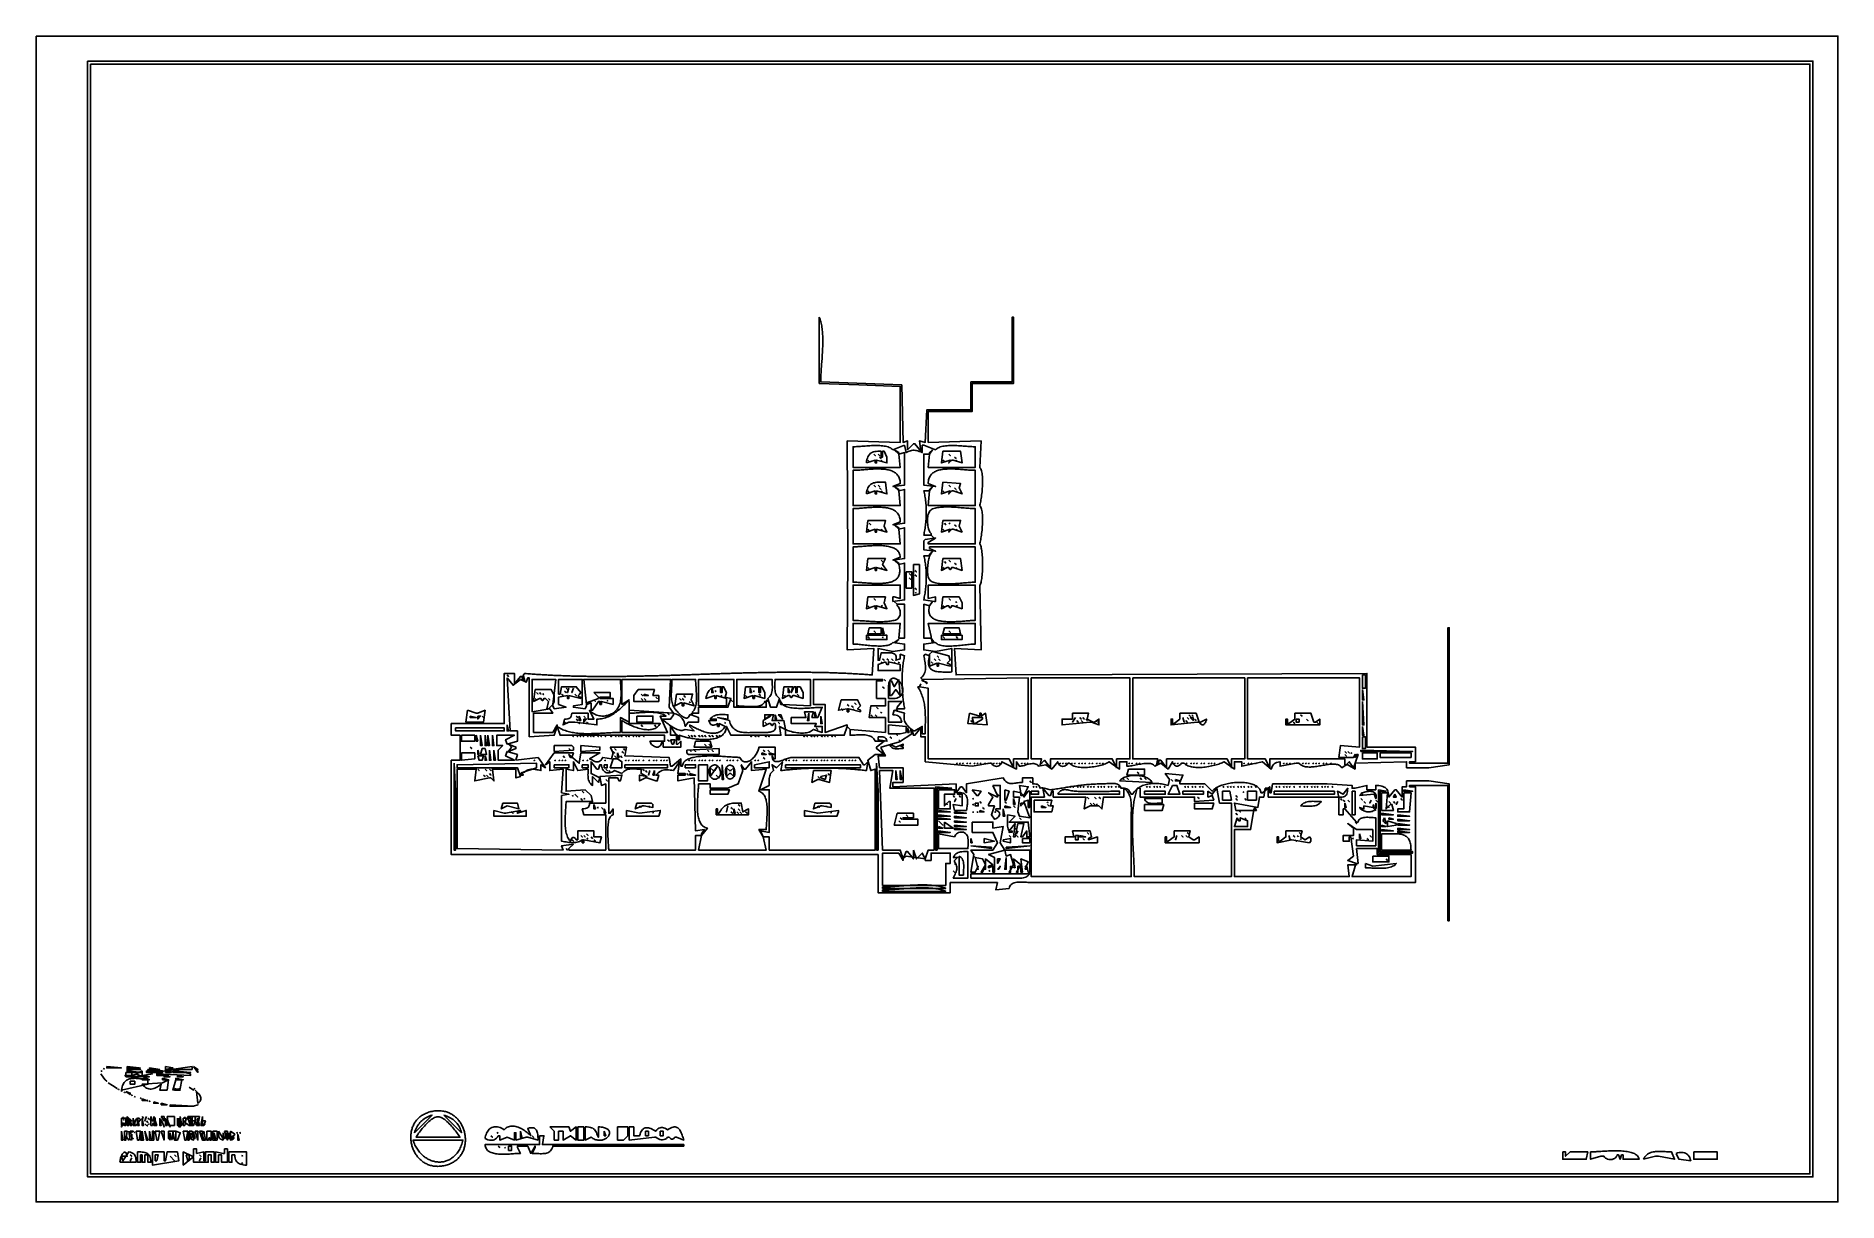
# Model space of a CAD drawing. Extents: x 0 to 1224, y 0 to 792.
import ezdxf

# ---------------------------------------------------------------- set-up
doc = ezdxf.new("R2010")
doc.units = 0
for name, color, linetype in [('C11', 11, 'CONTINUOUS'), ('C141', 141, 'CONTINUOUS'), ('C143', 143, 'CONTINUOUS'), ('C144', 144, 'CONTINUOUS'), ('C145', 145, 'CONTINUOUS'), ('C146', 146, 'CONTINUOUS'), ('C147', 147, 'CONTINUOUS'), ('C151', 151, 'CONTINUOUS'), ('C152', 152, 'CONTINUOUS'), ('C153', 153, 'CONTINUOUS'), ('C154', 154, 'CONTINUOUS'), ('C155', 155, 'CONTINUOUS'), ('C156', 156, 'CONTINUOUS'), ('C157', 157, 'CONTINUOUS'), ('C161', 161, 'CONTINUOUS'), ('C163', 163, 'CONTINUOUS'), ('C164', 164, 'CONTINUOUS'), ('C165', 165, 'CONTINUOUS'), ('C173', 173, 'CONTINUOUS'), ('C175', 175, 'CONTINUOUS'), ('C21', 21, 'CONTINUOUS'), ('C251', 251, 'CONTINUOUS'), ('C252', 252, 'CONTINUOUS'), ('C253', 253, 'CONTINUOUS'), ('C254', 254, 'CONTINUOUS'), ('C30', 30, 'CONTINUOUS'), ('C33', 33, 'CONTINUOUS'), ('C41', 41, 'CONTINUOUS'), ('C43', 43, 'CONTINUOUS'), ('C7', 7, 'CONTINUOUS')]:
    doc.layers.add(name, color=color, linetype=linetype)

msp = doc.modelspace()

# ---------------------------------------------------------------- linework, layer by layer
at = {"layer": 'C11'}
for points in [[(64.666664, 72.666664), (65.333336, 72.333336), (64.666664, 72.666664)], [(85, 67), (85, 66), (89, 66), (85, 67)]]:
    msp.add_lwpolyline(points, dxfattribs=at)
at = {"layer": 'C141'}
for points in [[(85, 56), (87, 51), (85, 56)], [(89, 56), (91, 51), (89, 56)], [(103, 48), (103, 42), (104, 42), (103, 48)]]:
    msp.add_lwpolyline(points, dxfattribs=at)
at = {"layer": 'C143'}
for points in [[(61, 88), (61, 86), (65, 86), (65, 88), (61, 88)], [(62, 92), (62, 91), (70, 91), (62, 92)], [(76, 90), (76, 89), (86, 89), (76, 90)], [(58.666668, 57.666668), (59.333332, 57.333332), (58.666668, 57.666668)], [(89, 58), (90, 52), (94, 52), (94, 58), (89, 58)], [(106, 58), (106, 55), (108, 55), (108, 58), (106, 58)], [(90, 43), (91, 42), (90, 43)], [(107, 47), (107, 43), (108, 43), (107, 47)], [(111, 48), (113, 42), (113, 48), (111, 48)], [(130, 47), (130, 43), (131, 43), (130, 47)]]:
    msp.add_lwpolyline(points, dxfattribs=at)
at = {"layer": 'C144'}
msp.add_lwpolyline([(96, 86), (96, 85), (100, 85), (96, 86)], dxfattribs=at)
at = {"layer": 'C145'}
for points in [[(74, 53), (75, 52), (74, 53)], [(96, 57), (96, 52), (97, 52), (96, 57)], [(106, 55), (106, 52), (107, 52), (108, 55), (106, 55)], [(90, 48), (90, 47), (92, 43), (93, 43), (93, 48), (90, 48)]]:
    msp.add_lwpolyline(points, dxfattribs=at)
at = {"layer": 'C146'}
msp.add_lwpolyline([(90, 47), (90, 43), (91, 43), (90, 47)], dxfattribs=at)
at = {"layer": 'C147'}
msp.add_lwpolyline([(76, 57), (77, 56), (76, 57)], dxfattribs=at)
at = {"layer": 'C151'}
for points in [[(67, 85), (67, 84), (77, 83), (73, 85), (73, 86), (79, 87), (67, 85)], [(88, 90), (88, 89), (92, 89), (88, 90)], [(59, 54), (58, 51), (59, 54)], [(63, 57), (63, 53), (64, 53), (63, 57)], [(97, 57), (97, 51), (98, 51), (97, 57)], [(103, 58), (103, 57), (105, 52), (106, 52), (106, 58), (103, 58)], [(106.666664, 47.666668), (107.333336, 47.333332), (106.666664, 47.666668)], [(113, 45), (113, 42), (114, 42), (113, 45)], [(127, 47), (127, 43), (128, 43), (127, 47)]]:
    msp.add_lwpolyline(points, dxfattribs=at)
at = {"layer": 'C152'}
for points in [[(62, 91), (62, 90), (71, 90), (62, 91)], [(87, 86), (87, 85), (91, 85), (87, 86)], [(62, 57), (62, 52), (63, 52), (62, 57)], [(72, 48), (72, 42), (73, 42), (72, 48)], [(95, 48), (95, 42), (96, 42), (98, 47), (95, 48)], [(116, 48), (116, 42), (117, 42), (117.3548, 42.9978), (117.6342, 43.5822), (117.8361, 43.6678), (117.9587, 43.1688), (118, 42), (119, 42), (119, 48), (118, 48), (116, 48)]]:
    msp.add_lwpolyline(points, dxfattribs=at)
at = {"layer": 'C153'}
for points in [[(71, 91), (62, 90), (62, 89), (71, 91)], [(88, 92), (88, 90), (93, 91), (88, 92)], [(86, 81), (72, 80), (72.7902, 79.1229), (73.5771, 78.389), (74.362, 77.7927), (75.1462, 77.3284), (75.9312, 76.9903), (76.7183, 76.7729), (77.5088, 76.6706), (78.304, 76.6778), (79.1054, 76.7887), (79.9142, 76.9979), (80.7319, 77.2996), (81.5598, 77.6883), (82.3991, 78.1583), (83.2514, 78.704), (84.1179, 79.3197), (85, 80), (84, 76), (89, 76), (90, 83), (86, 81)], [(94, 77), (94, 76), (98, 76), (94, 77)], [(62, 58), (62, 57), (64, 55), (65, 55), (62, 58)], [(72, 58), (73, 57), (72, 58)], [(85, 58), (87, 55), (87, 58), (85, 58)], [(63, 48), (64, 42), (63, 48)], [(132, 48), (132, 43), (133, 43), (135, 46), (132, 48)]]:
    msp.add_lwpolyline(points, dxfattribs=at)
at = {"layer": 'C154'}
for points in [[(61, 86), (61, 85), (71, 85), (61, 86)], [(62, 89), (62, 88), (72, 88), (62, 89)], [(73, 86), (73, 85), (77, 85), (73, 86)], [(75, 89), (75, 88), (86, 88), (75, 89)], [(88, 89), (88, 88), (92, 88), (88, 89)], [(72, 84), (72, 83), (76, 83), (72, 84)], [(86, 84), (86, 83), (90, 83), (86, 84)], [(95, 84), (95, 83), (100, 83), (95, 84)], [(58, 57), (58, 52), (59, 52), (59.3548, 52.9978), (59.6342, 53.5822), (59.8361, 53.6678), (59.9587, 53.1688), (60, 52), (61, 52), (61, 57), (60, 57), (58, 57)], [(64, 55), (64, 52), (65, 52), (64, 55)], [(72, 57), (72, 52), (73, 52), (72, 57)], [(76.333336, 53.333332), (76.666664, 52.666668), (76.333336, 53.333332)], [(78, 58), (78, 52), (79, 52), (79.3548, 52.9978), (79.6342, 53.5822), (79.8361, 53.6678), (79.9587, 53.1688), (80, 52), (81, 52), (81, 57), (80, 57), (80, 55), (79, 55), (78, 58)], [(114.333336, 53.333332), (114.666664, 52.666668), (114.333336, 53.333332)], [(58, 48), (58, 42), (59, 42), (58, 48)], [(66, 48), (67, 47), (66, 48)], [(68, 48), (69, 42), (70, 42), (71, 48), (68, 48)], [(74, 48), (75, 42), (76, 42), (74, 48)], [(77, 48), (77, 42), (80, 42), (80, 48), (79, 48), (79, 43), (78, 43), (77, 48)], [(81, 48), (82, 42), (83, 42), (84, 48), (81, 48)], [(85, 48), (87, 42), (87, 48), (85, 48)], [(100, 48), (101, 42), (102, 42), (103, 48), (100, 48)], [(114, 48), (112, 46), (112, 45), (114, 42), (115, 42), (114, 48)], [(120, 48), (120, 42), (123, 42), (123, 48), (120, 48)], [(124, 48), (123.9931, 46.855), (123.9958, 45.8174), (124.0578, 44.8901), (124.2289, 44.0755), (124.5588, 43.3766), (125.0975, 42.7959), (125.8946, 42.3361), (127, 42), (127, 43), (124, 48)], [(128, 48), (130, 42), (130, 48), (128, 48)], [(133, 45), (132, 43), (132, 42), (133.1029, 42.3032), (133.9126, 42.6925), (134.3681, 43.1623), (134.4085, 43.7071), (133.9728, 44.3215), (133, 45)]]:
    msp.add_lwpolyline(points, dxfattribs=at)
at = {"layer": 'C155'}
for points in [[(93, 89), (93, 88), (105, 88), (93, 89)], [(113, 58), (112, 52), (113, 52), (113, 58)], [(138.333328, 47.333332), (138.666672, 46.666668), (138.333328, 47.333332)]]:
    msp.add_lwpolyline(points, dxfattribs=at)
at = {"layer": 'C156'}
for points in [[(108.333336, 56.333332), (108.666664, 55.666668), (108.333336, 56.333332)], [(91.666664, 42.666668), (92.333336, 42.333332), (91.666664, 42.666668)]]:
    msp.add_lwpolyline(points, dxfattribs=at)
at = {"layer": 'C157'}
msp.add_lwpolyline([(104, 48), (103.9931, 46.855), (103.9958, 45.8174), (104.0578, 44.8901), (104.2289, 44.0755), (104.5588, 43.3766), (105.0975, 42.7959), (105.8946, 42.3361), (107, 42), (107, 43), (106, 48), (104, 48)], dxfattribs=at)
at = {"layer": 'C161'}
for points in [[(60, 86), (67, 84), (67, 85), (60, 86)], [(72, 89), (68, 87), (72, 85), (72, 89)], [(92, 90), (106, 90), (106, 92), (92, 90)], [(95, 83), (93, 76), (98, 77), (99, 83), (95, 83)], [(67, 52), (68, 52), (71, 56), (70.2545, 56.6579), (69.6035, 56.9822), (69.0408, 57.0159), (68.5605, 56.8021), (68.1565, 56.384), (67.8229, 55.8047), (67.5536, 55.1073), (67.3427, 54.335), (67.1841, 53.531), (67.0719, 52.7382), (67, 52)], [(113, 55), (113, 52), (114, 52), (115, 55), (113, 55)], [(61, 45), (63, 42), (61, 45)], [(64, 48), (64, 46), (66, 48), (64, 48)]]:
    msp.add_lwpolyline(points, dxfattribs=at)
at = {"layer": 'C163'}
for points in [[(77, 91), (77, 90), (84, 90), (77, 91)], [(108.333336, 90.333336), (108.666664, 89.666664), (108.333336, 90.333336)], [(60, 48), (60, 42), (61, 42), (62, 48), (60, 48)]]:
    msp.add_lwpolyline(points, dxfattribs=at)
at = {"layer": 'C164'}
for points in [[(75, 55), (76, 54), (75, 55)], [(98, 58), (98, 52), (99, 52), (98, 58)], [(100, 57), (100, 52), (101, 52), (102, 57), (100, 57)], [(102.333336, 53.333332), (102.666664, 52.666668), (102.333336, 53.333332)], [(108.333336, 53.333332), (108.666664, 52.666668), (108.333336, 53.333332)], [(137, 46), (137, 42), (138, 42), (137, 46)]]:
    msp.add_lwpolyline(points, dxfattribs=at)
at = {"layer": 'C165'}
for points in [[(84, 57), (84, 52), (85, 52), (84, 57)], [(88, 57), (88, 52), (89, 52), (88, 57)], [(110, 57), (110, 52), (111, 52), (110, 57)], [(65, 46), (65, 42), (65, 46)], [(108, 48), (110, 42), (110, 48), (108, 48)]]:
    msp.add_lwpolyline(points, dxfattribs=at)
at = {"layer": 'C173'}
msp.add_lwpolyline([(58, 76), (76, 80), (76, 83), (75.0772, 83.1213), (74.158, 83.2489), (73.2443, 83.3785), (72.338, 83.5059), (71.4411, 83.6268), (70.5556, 83.7369), (69.6833, 83.8319), (68.8262, 83.9076), (67.9862, 83.9598), (67.1653, 83.984), (66.3653, 83.9762), (65.5883, 83.932), (64.8362, 83.8471), (64.1108, 83.7173), (63.4142, 83.5383), (62.7482, 83.3058), (62.1149, 83.0157), (61.516, 82.6635), (60.9537, 82.245), (60.4297, 81.7561), (59.9461, 81.1923), (59.5048, 80.5495), (59.1077, 79.8233), (58.7567, 79.0095), (58.4538, 78.1039), (58.2009, 77.1021), (58, 76)], dxfattribs=at)
at = {"layer": 'C175'}
for points in [[(66, 57), (66, 52), (67, 52), (66, 57)], [(69, 57), (69, 52), (70, 52), (69, 57)], [(136.333328, 47.333332), (136.666672, 46.666668), (136.333328, 47.333332)]]:
    msp.add_lwpolyline(points, dxfattribs=at)
at = {"layer": 'C21'}
for points in [[(44, 87), (46, 84), (44, 87)], [(44.333332, 89.333336), (44.666668, 88.666664), (44.333332, 89.333336)], [(49, 81), (52, 79), (49, 81)], [(52, 79), (55, 77), (52, 79)], [(55.666668, 76.666664), (56.333332, 76.333336), (55.666668, 76.666664)], [(61, 75), (64, 73), (64, 74), (61, 75)], [(107.333336, 77.333336), (107.666664, 76.666664), (107.333336, 77.333336)], [(70.666664, 70.666664), (71.333336, 70.333336), (70.666664, 70.666664)]]:
    msp.add_lwpolyline(points, dxfattribs=at)
at = {"layer": 'C251'}
msp.add_lwpolyline([(75, 58), (74, 55), (75, 58)], dxfattribs=at)
at = {"layer": 'C252'}
for points in [[(100.666664, 57.666668), (101.333336, 57.333332), (100.666664, 57.666668)], [(103, 57), (101, 55), (101, 54), (104, 52), (105, 52), (105, 57), (103, 57)]]:
    msp.add_lwpolyline(points, dxfattribs=at)
at = {"layer": 'C253'}
for points in [[(82, 87), (82, 86), (90, 86), (82, 87)], [(107, 92), (110, 88), (110, 89), (108, 91), (110, 90), (107, 92)], [(75.333336, 52.333332), (75.666664, 51.666668), (75.333336, 52.333332)], [(305, 43), (306.0245, 42.584), (307.0009, 42.2564), (307.9316, 42.0275), (308.8187, 41.9077), (309.6646, 41.9075), (310.4714, 42.0372), (311.2415, 42.3073), (311.9772, 42.7282), (312.6806, 43.3103), (313.3541, 44.0641), (314, 45), (315, 45), (315, 42), (320, 44), (325, 42), (325, 47), (326, 47), (326, 42), (333, 44), (334, 44), (341, 42), (340.99, 43.0209), (340.9618, 44.004), (340.9071, 44.9425), (340.8175, 45.8295), (340.6849, 46.6584), (340.5008, 47.4223), (340.2569, 48.1145), (339.9449, 48.7282), (339.5565, 49.2567), (339.0834, 49.6931), (338.5173, 50.0307), (337.8498, 50.2628), (337.0726, 50.3825), (336.1775, 50.3831), (335.156, 50.2579), (334, 50), (336, 45), (335.4816, 45.5044), (334.9163, 46.0258), (334.3078, 46.5579), (333.6597, 47.0944), (332.9757, 47.629), (332.2594, 48.1552), (331.5145, 48.6668), (330.7446, 49.1575), (329.9533, 49.6209), (329.1443, 50.0508), (328.3212, 50.4407), (327.4877, 50.7844), (326.6475, 51.0755), (325.8041, 51.3078), (324.9612, 51.4748), (324.1225, 51.5703), (323.2916, 51.5879), (322.4721, 51.5214), (321.6678, 51.3643), (320.8821, 51.1104), (320.1189, 50.7534), (319.3817, 50.2868), (318.6742, 49.7044), (318, 49), (317.0573, 49.6124), (316.1349, 50.118), (315.2347, 50.5193), (314.3585, 50.8191), (313.5082, 51.02), (312.6859, 51.1248), (311.8934, 51.1362), (311.1325, 51.0569), (310.4054, 50.8895), (309.7137, 50.6369), (309.0596, 50.3016), (308.4448, 49.8864), (307.8713, 49.394), (307.341, 48.8272), (306.8559, 48.1885), (306.4178, 47.4807), (306.0286, 46.7065), (305.6903, 45.8686), (305.4049, 44.9698), (305.1741, 44.0127), (305, 43)], [(349, 51), (352, 48), (352, 42), (355, 42), (355, 48), (358, 48), (358, 42), (363, 45), (367, 42), (367, 51), (363, 48), (362, 51), (349, 51)], [(368, 51), (368, 42), (372, 42), (372, 51), (368, 51)], [(373, 51), (373, 42), (377, 44), (377.6618, 43.5319), (378.3236, 43.128), (378.9835, 42.7858), (379.6396, 42.5028), (380.2903, 42.2765), (380.9336, 42.1044), (381.5678, 41.9839), (382.1911, 41.9127), (382.8015, 41.8881), (383.3973, 41.9077), (383.9768, 41.9689), (384.5379, 42.0693), (385.0791, 42.2065), (385.5984, 42.3777), (386.094, 42.5807), (386.5641, 42.8128), (387.0069, 43.0716), (387.4205, 43.3546), (387.8032, 43.6592), (388.1532, 43.983), (388.4685, 44.3234), (388.7475, 44.678), (388.9882, 45.0443), (389.189, 45.4197), (389.3478, 45.8018), (389.4631, 46.1881), (389.5328, 46.576), (389.5552, 46.9631), (389.5286, 47.3468), (389.451, 47.7246), (389.3206, 48.0941), (389.1357, 48.4528), (388.8944, 48.7981), (388.595, 49.1276), (388.2355, 49.4387), (387.8142, 49.7289), (387.3292, 49.9958), (386.7788, 50.2369), (386.1611, 50.4495), (385.4743, 50.6313), (384.7166, 50.7798), (383.8862, 50.8924), (382.9813, 50.9666), (382, 51), (382, 44), (381.4926, 45.1552), (381.0373, 46.1869), (380.6114, 47.1007), (380.1924, 47.9022), (379.7577, 48.5972), (379.2846, 49.1912), (378.7505, 49.69), (378.1329, 50.0992), (377.4091, 50.4246), (376.5565, 50.6716), (375.5525, 50.8461), (374.3745, 50.9536), (373, 51)], [(395, 51), (395, 42), (399, 42), (402, 45), (402, 51), (395, 51)], [(403, 51), (403, 42), (420, 44), (421, 44), (421.9027, 43.3757), (422.8181, 42.8683), (423.7392, 42.4947), (424.6592, 42.2715), (425.571, 42.2156), (426.468, 42.3438), (427.343, 42.6727), (428.1893, 43.2191), (429, 44), (430, 44), (430.864, 43.1298), (431.632, 42.6947), (432.3679, 42.6947), (433.1359, 43.1298), (434, 44), (435, 44), (440, 42), (439.7355, 42.8541), (439.47, 43.7047), (439.1997, 44.5442), (438.9204, 45.3649), (438.6284, 46.1591), (438.3196, 46.9191), (437.9902, 47.6372), (437.6361, 48.3058), (437.2534, 48.9172), (436.8383, 49.4638), (436.3867, 49.9378), (435.8948, 50.3315), (435.3585, 50.6374), (434.7739, 50.8478), (434.1372, 50.9549), (433.4443, 50.9511), (432.6914, 50.8287), (431.8744, 50.5801), (430.9894, 50.1975), (430.0326, 49.6734), (429, 49), (428.0911, 49.6211), (427.2005, 50.0985), (426.3302, 50.426), (425.4826, 50.5974), (424.6599, 50.6064), (423.8644, 50.447), (423.0984, 50.1128), (422.3642, 49.5977), (421.6639, 48.8955), (421, 48), (420.133, 48.5891), (419.2751, 49.1031), (418.4297, 49.5379), (417.6008, 49.8894), (416.7919, 50.1535), (416.0068, 50.3259), (415.2491, 50.4027), (414.5227, 50.3796), (413.8312, 50.2526), (413.1782, 50.0175), (412.5676, 49.6702), (412.003, 49.2067), (411.4881, 48.6227), (411.0266, 47.9141), (410.6223, 47.0769), (410.2789, 46.1069), (410, 45), (406, 45), (406, 51), (403, 51)], [(131, 47), (131, 43), (132, 43), (131, 47)]]:
    msp.add_lwpolyline(points, dxfattribs=at)
at = {"layer": 'C254'}
for points in [[(92, 90), (82, 88), (82, 87), (105, 86), (105, 87), (92, 90)], [(109, 75), (110, 67), (110.8435, 67.7175), (111.4441, 68.4444), (111.8206, 69.1782), (111.9915, 69.9165), (111.9755, 70.6567), (111.7913, 71.3963), (111.4576, 72.133), (110.9929, 72.8641), (110.416, 73.5873), (109.7454, 74.3001), (109, 75)], [(80, 58), (81, 52), (82, 52), (80, 58)], [(108, 58), (109, 52), (110, 52), (111, 58), (108, 58)], [(71, 48), (71, 42), (72, 42), (71, 48)], [(93, 48), (94, 42), (95, 42), (95, 48), (93, 48)], [(133, 44), (134, 43), (133, 44)]]:
    msp.add_lwpolyline(points, dxfattribs=at)
at = {"layer": 'C30'}
msp.add_lwpolyline([(104, 78), (107, 76), (104, 78)], dxfattribs=at)
at = {"layer": 'C33'}
for points in [[(48, 92), (48, 91), (58, 91), (48, 92)], [(46, 84), (47, 83), (46, 84)], [(47, 83), (48, 82), (47, 83)], [(57.666668, 75.666664), (58.333332, 75.333336), (57.666668, 75.666664)], [(59.666668, 74.666664), (60.333332, 74.333336), (59.666668, 74.666664)], [(108, 76), (109, 75), (108, 76)], [(66.666664, 71.666664), (67.333336, 71.333336), (66.666664, 71.666664)], [(72, 70), (72, 69), (75, 69), (72, 70)], [(80, 68), (80, 67), (83, 67), (80, 68)]]:
    msp.add_lwpolyline(points, dxfattribs=at)
at = {"layer": 'C41'}
for points in [[(75.333336, 69.333336), (75.666664, 68.666664), (75.333336, 69.333336)], [(107, 65), (110, 66), (107, 65)]]:
    msp.add_lwpolyline(points, dxfattribs=at)
at = {"layer": 'C43'}
for points in [[(45.666668, 90.666664), (46.333332, 90.333336), (45.666668, 90.666664)], [(76.666664, 68.666664), (77.333336, 68.333336), (76.666664, 68.666664)], [(91, 66), (91, 65), (107, 65), (91, 66)], [(269, 61.520832), (268.1783, 61.3383), (267.3824, 61.1306), (266.612, 60.8983), (265.867, 60.6422), (265.1473, 60.3629), (264.4526, 60.0612), (263.7829, 59.7377), (263.138, 59.3932), (262.5178, 59.0282), (261.922, 58.6436), (261.3506, 58.24), (260.8034, 57.8181), (260.2803, 57.3786), (259.781, 56.9222), (259.3056, 56.4496), (258.8537, 55.9614), (258.4253, 55.4585), (258.0201, 54.9414), (257.6382, 54.4109), (257.2792, 53.8676), (256.9432, 53.3123), (256.6298, 52.7456), (256.339, 52.1683), (256.0706, 51.581), (255.8245, 50.9844), (255.6005, 50.3793), (255.3984, 49.7663), (255.2182, 49.1461), (255.0596, 48.5194), (254.9226, 47.8869), (254.8069, 47.2493), (254.7125, 46.6073), (254.6391, 45.9615), (254.5867, 45.3128), (254.555, 44.6617), (254.544, 44.009), (254.5535, 43.3553), (254.5832, 42.7014), (254.6332, 42.048), (254.7032, 41.3956), (254.793, 40.7452), (254.9026, 40.0972), (255.0318, 39.4525), (255.1804, 38.8117), (255.3484, 38.1755), (255.5354, 37.5446), (255.7414, 36.9198), (255.9663, 36.3016), (256.2099, 35.6908), (256.472, 35.0881), (256.7525, 34.4942), (257.0512, 33.9097), (257.3681, 33.3354), (257.7028, 32.772), (258.0554, 32.2201), (258.4256, 31.6805), (258.8134, 31.1538), (259.2184, 30.6408), (259.6407, 30.1421), (260.0801, 29.6584), (260.5363, 29.1904), (261.0093, 28.7389), (261.4989, 28.3044), (262.0049, 27.8878), (262.5273, 27.4897), (263.0658, 27.1107), (263.6203, 26.7517), (264.1907, 26.4132), (264.7768, 26.096), (265.3785, 25.8007), (265.9955, 25.5282), (266.6279, 25.2789), (267.2753, 25.0538), (267.9377, 24.8533), (268.615, 24.6784), (269.3069, 24.5295), (270.0133, 24.4075), (270.7341, 24.313), (271.4691, 24.2467), (272.2182, 24.2093), (272.9812, 24.2015), (273.758, 24.2241), (274.5484, 24.2776), (275.3523, 24.3628), (276.1695, 24.4804), (277, 24.6311), (277.8223, 24.8107), (278.6193, 25.0152), (279.3911, 25.2438), (280.1379, 25.4959), (280.8597, 25.7707), (281.5567, 26.0676), (282.2291, 26.386), (282.8771, 26.7251), (283.5006, 27.0843), (284.1, 27.4628), (284.6754, 27.8601), (285.2268, 28.2755), (285.7544, 28.7082), (286.2585, 29.1577), (286.739, 29.6231), (287.1962, 30.1039), (287.6303, 30.5994), (288.0413, 31.1089), (288.4293, 31.6317), (288.7947, 32.1672), (289.1374, 32.7147), (289.4577, 33.2734), (289.7556, 33.8428), (290.0314, 34.4222), (290.2851, 35.0108), (290.5169, 35.608), (290.727, 36.2132), (290.9155, 36.8256), (291.0826, 37.4446), (291.2283, 38.0695), (291.3529, 38.6996), (291.4564, 39.3343), (291.539, 39.9729), (291.601, 40.6147), (291.6423, 41.259), (291.6632, 41.9052), (291.6638, 42.5525), (291.6442, 43.2004), (291.6046, 43.8481), (291.5452, 44.495), (291.466, 45.1404), (291.3673, 45.7835), (291.2491, 46.4238), (291.1116, 47.0606), (290.955, 47.6931), (290.7794, 48.3208), (290.5849, 48.9429), (290.3717, 49.5588), (290.1399, 50.1677), (289.8898, 50.7691), (289.6213, 51.3622), (289.3347, 51.9464), (289.0301, 52.5209), (288.7077, 53.0852), (288.3675, 53.6385), (288.0098, 54.1802), (287.6347, 54.7096), (287.2423, 55.226), (286.8328, 55.7287), (286.4063, 56.2171), (285.963, 56.6905), (285.503, 57.1482), (285.0264, 57.5895), (284.5335, 58.0138), (284.0242, 58.4205), (283.4989, 58.8087), (282.9576, 59.1779), (282.4005, 59.5273), (281.8276, 59.8564), (281.2393, 60.1643), (280.6355, 60.4505), (280.0165, 60.7143), (279.3824, 60.955), (278.7334, 61.1719), (278.0695, 61.3643), (277.391, 61.5316), (276.6979, 61.6732), (275.9904, 61.7882), (275.2687, 61.8761), (274.533, 61.9361), (273.7832, 61.9677), (273.0197, 61.9701), (272.2425, 61.9426), (271.4518, 61.8846), (270.6477, 61.7954), (269.8303, 61.6744), (269, 61.5208)]]:
    msp.add_lwpolyline(points, dxfattribs=at)
at = {"layer": 'C7'}
for points in [[(0, 792)], [(0, 792), (0, 0), (1224, 0), (1224, 792), (0, 792)], [(35, 775), (35, 17), (1207, 17), (1207, 775), (35, 775)], [(37, 773), (37, 19), (1205, 19), (1205, 773), (37, 773)], [(532, 601), (532, 556), (559, 554.985352), (587, 554), (587, 516), (551, 517), (551.320984, 437), (551, 375), (569, 376), (568, 358), (567.0095, 358.0765), (566.019, 358.1512), (565.0283, 358.224), (564.0375, 358.295), (563.0465, 358.3641), (562.0554, 358.4315), (561.0642, 358.497), (560.0728, 358.5607), (559.0813, 358.6227), (558.0897, 358.683), (557.098, 358.7415), (556.1061, 358.7983), (555.1141, 358.8534), (554.122, 358.9068), (553.1297, 358.9585), (552.1373, 359.0086), (551.1448, 359.057), (550.1522, 359.1039), (549.1595, 359.1491), (548.1666, 359.1927), (547.1737, 359.2348), (546.1806, 359.2753), (545.1874, 359.3143), (544.1941, 359.3517), (543.2007, 359.3877), (542.2071, 359.4221), (541.2135, 359.4551), (540.2197, 359.4866), (539.2259, 359.5167), (538.2319, 359.5453), (537.2378, 359.5726), (536.2437, 359.5984), (535.2494, 359.6229), (534.255, 359.646), (533.2606, 359.6678), (532.266, 359.6882), (531.2713, 359.7073), (530.2766, 359.7252), (529.2817, 359.7417), (528.2867, 359.757), (527.2917, 359.771), (526.2966, 359.7838), (525.3013, 359.7954), (524.306, 359.8058), (523.3106, 359.815), (522.3151, 359.823), (521.3195, 359.8299), (520.3239, 359.8357), (519.3281, 359.8403), (518.3323, 359.8438), (517.3364, 359.8463), (516.3404, 359.8476), (515.3444, 359.848), (514.3482, 359.8472), (513.352, 359.8455), (512.3557, 359.8427), (511.3593, 359.839), (510.3629, 359.8343), (509.3664, 359.8286), (508.3698, 359.822), (507.3732, 359.8144), (506.3765, 359.806), (505.3797, 359.7967), (504.3828, 359.7864), (503.3859, 359.7754), (502.389, 359.7634), (501.3919, 359.7507), (500.3948, 359.7371), (499.3977, 359.7228), (498.4005, 359.7076), (497.4032, 359.6917), (496.4059, 359.6751), (495.4085, 359.6577), (494.4111, 359.6396), (493.4136, 359.6208), (492.4161, 359.6013), (491.4185, 359.5812), (490.4209, 359.5604), (489.4232, 359.5389), (488.4255, 359.5169), (487.4277, 359.4942), (486.4299, 359.471), (485.432, 359.4472), (484.4341, 359.4228), (483.4362, 359.3979), (482.4382, 359.3725), (481.4402, 359.3465), (480.4422, 359.3201), (479.4441, 359.2932), (478.446, 359.2659), (477.4478, 359.2381), (476.4497, 359.2099), (475.4514, 359.1813), (474.4532, 359.1523), (473.4549, 359.1229), (472.4566, 359.0931), (471.4583, 359.063), (470.46, 359.0326), (469.4616, 359.0019), (468.4632, 358.9708), (467.4648, 358.9395), (466.4664, 358.908), (465.4679, 358.8761), (464.4695, 358.8441), (463.471, 358.8118), (462.4725, 358.7794), (461.474, 358.7467), (460.4755, 358.7139), (459.4769, 358.6809), (458.4784, 358.6478), (457.4798, 358.6146), (456.4813, 358.5813), (455.4827, 358.5479), (454.4841, 358.5145), (453.4856, 358.4809), (452.487, 358.4474), (451.4884, 358.4138), (450.4898, 358.3802), (449.4912, 358.3466), (448.4927, 358.3131), (447.4941, 358.2796), (446.4955, 358.2461), (445.497, 358.2128), (444.4984, 358.1795), (443.4999, 358.1463), (442.5013, 358.1133), (441.5028, 358.0804), (440.5043, 358.0476), (439.5058, 358.0151), (438.5073, 357.9827), (437.5088, 357.9505), (436.5103, 357.9185), (435.5119, 357.8868), (434.5135, 357.8554), (433.5151, 357.8242), (432.5167, 357.7933), (431.5183, 357.7626), (430.52, 357.7324), (429.5217, 357.7024), (428.5234, 357.6728), (427.5251, 357.6436), (426.5269, 357.6147), (425.5287, 357.5862), (424.5305, 357.5582), (423.5324, 357.5306), (422.5343, 357.5034), (421.5362, 357.4767), (420.5381, 357.4505), (419.5401, 357.4248), (418.5422, 357.3996), (417.5443, 357.3749), (416.5464, 357.3507), (415.5485, 357.3272), (414.5507, 357.3042), (413.553, 357.2818), (412.5553, 357.26), (411.5576, 357.2388), (410.56, 357.2182), (409.5624, 357.1984), (408.5649, 357.1792), (407.5674, 357.1607), (406.57, 357.1428), (405.5726, 357.1258), (404.5753, 357.1094), (403.5781, 357.0938), (402.5809, 357.079), (401.5838, 357.065), (400.5867, 357.0517), (399.5897, 357.0393), (398.5927, 357.0277), (397.5958, 357.017), (396.599, 357.0071), (395.6022, 356.9981), (394.6055, 356.9901), (393.6089, 356.9829), (392.6123, 356.9767), (391.6158, 356.9714), (390.6194, 356.9671), (389.6231, 356.9637), (388.6268, 356.9614), (387.6306, 356.9601), (386.6345, 356.9598), (385.6384, 356.9605), (384.6425, 356.9623), (383.6466, 356.9652), (382.6508, 356.9692), (381.6551, 356.9742), (380.6594, 356.9805), (379.6639, 356.9878), (378.6684, 356.9963), (377.673, 357.006), (376.6777, 357.0169), (375.6825, 357.029), (374.6874, 357.0423), (373.6924, 357.0568), (372.6974, 357.0726), (371.7026, 357.0897), (370.7079, 357.108), (369.7132, 357.1277), (368.7187, 357.1486), (367.7242, 357.171), (366.7299, 357.1946), (365.7356, 357.2197), (364.7415, 357.2461), (363.7474, 357.2739), (362.7535, 357.3031), (361.7597, 357.3338), (360.7659, 357.3659), (359.7723, 357.3995), (358.7788, 357.4345), (357.7854, 357.4711), (356.7921, 357.5092), (355.799, 357.5488), (354.8059, 357.5899), (353.813, 357.6326), (352.8202, 357.6769), (351.8274, 357.7228), (350.8349, 357.7703), (349.8424, 357.8194), (348.8501, 357.8701), (347.8578, 357.9226), (346.8657, 357.9766), (345.8738, 358.0324), (344.8819, 358.0899), (343.8902, 358.1491), (342.8986, 358.2101), (341.9071, 358.2728), (340.9158, 358.3373), (339.9246, 358.4035), (338.9336, 358.4716), (337.9426, 358.5415), (336.9518, 358.6132), (335.9612, 358.6868), (334.9707, 358.7622), (333.9803, 358.8396), (332.99, 358.9188), (332, 359), (331, 358), (332, 354), (331, 354), (330, 357), (329, 357), (325, 352), (325, 359), (318, 359), (318, 325), (282, 325), (282, 317), (288, 317), (288, 300), (282, 300), (282, 236), (572, 236), (572, 210), (621, 210), (621, 217), (653, 217), (652, 212), (661, 213), (661.1882, 213.8408), (661.4979, 214.5692), (661.9187, 215.1927), (662.4402, 215.7188), (663.0521, 216.1549), (663.7438, 216.5086), (664.5051, 216.7874), (665.3255, 216.9987), (666.1946, 217.15), (667.1021, 217.2488), (668.0376, 217.3027), (668.9906, 217.3191), (669.9508, 217.3055), (670.9078, 217.2694), (671.8511, 217.2183), (672.7705, 217.1597), (673.6554, 217.101), (674.4956, 217.0499), (675.2806, 217.0137), (676, 217), (726, 217), (937, 217), (937, 282), (933, 282), (933, 283), (959, 283), (959, 191), (960, 191), (960, 284), (946, 286), (931, 286), (931, 282), (928, 282), (928, 275), (924, 280), (923, 280), (919, 275), (918.9241, 276.1874), (918.7779, 277.2538), (918.5602, 278.2055), (918.2701, 279.0489), (917.9065, 279.7902), (917.4684, 280.4361), (916.9547, 280.9927), (916.3644, 281.4665), (915.6964, 281.8638), (914.9498, 282.1911), (914.1234, 282.4547), (913.2163, 282.661), (912.2274, 282.8164), (911.1556, 282.9273), (910, 283), (910, 280), (904, 280), (904, 283), (896, 281), (895, 281), (894, 281), (894, 283), (876.999207, 283.984558), (840, 284), (839, 278), (838, 278), (838, 282), (833, 278), (832, 278), (831.9096, 278.6477), (831.7465, 279.261), (831.5138, 279.8404), (831.2145, 280.3863), (830.8517, 280.8991), (830.4284, 281.3794), (829.9477, 281.8275), (829.4127, 282.2439), (828.8264, 282.6291), (828.1918, 282.9834), (827.512, 283.3074), (826.7902, 283.6015), (826.0292, 283.8661), (825.2323, 284.1017), (824.4023, 284.3087), (823.5425, 284.4876), (822.6558, 284.6389), (821.7454, 284.7629), (820.8142, 284.8601), (819.8653, 284.931), (818.9018, 284.9761), (817.9267, 284.9957), (816.9431, 284.9903), (815.9541, 284.9603), (814.9627, 284.9063), (813.9719, 284.8287), (812.9848, 284.7278), (812.0045, 284.6042), (811.034, 284.4583), (810.0764, 284.2905), (809.1347, 284.1014), (808.2121, 283.8913), (807.3114, 283.6606), (806.4359, 283.41), (805.5885, 283.1397), (804.7724, 282.8502), (803.9905, 282.542), (803.2459, 282.2156), (802.5418, 281.8713), (801.881, 281.5096), (801.2668, 281.1311), (800.7021, 280.736), (800.19, 280.3249), (799.7336, 279.8983), (799.3359, 279.4564), (799, 279), (794, 284), (777, 284), (777, 285), (779, 290), (767, 291), (770, 287), (769, 283), (768.1524, 283.2373), (767.2835, 283.4543), (766.396, 283.6496), (765.4921, 283.822), (764.5746, 283.9703), (763.6458, 284.0931), (762.7084, 284.1892), (761.7649, 284.2574), (760.8178, 284.2964), (759.8695, 284.3049), (758.9227, 284.2816), (757.9798, 284.2254), (757.0434, 284.1349), (756.116, 284.0089), (755.2001, 283.8461), (754.2982, 283.6453), (753.413, 283.4052), (752.5468, 283.1246), (751.7022, 282.8021), (750.8817, 282.4365), (750.0879, 282.0266), (749.3233, 281.5711), (748.5904, 281.0688), (747.8917, 280.5183), (747.2298, 279.9184), (746.6071, 279.2679), (746.0262, 278.5655), (745.4897, 277.8099), (745, 277), (744, 277), (743.397, 278.025), (742.8079, 278.9004), (742.2081, 279.6279), (741.5729, 280.2096), (740.8775, 280.6475), (740.0972, 280.9435), (739.2073, 281.0996), (738.1831, 281.1178), (737, 281), (736.7477, 281.7885), (736.3665, 282.4482), (735.8695, 282.9897), (735.2695, 283.4233), (734.5795, 283.7594), (733.8125, 284.0086), (732.9815, 284.1813), (732.0993, 284.288), (731.179, 284.339), (730.2336, 284.3449), (729.276, 284.3161), (728.3191, 284.263), (727.376, 284.1962), (726.4595, 284.126), (725.5827, 284.063), (724.7585, 284.0174), (724, 284), (722.9227, 283.9943), (721.8564, 283.9777), (720.8007, 283.9504), (719.7549, 283.913), (718.7184, 283.8659), (717.6906, 283.8094), (716.671, 283.7439), (715.659, 283.6699), (714.6539, 283.5879), (713.6552, 283.4981), (712.6624, 283.4011), (711.6747, 283.2971), (710.6917, 283.1868), (709.7128, 283.0704), (708.7373, 282.9483), (707.7647, 282.8211), (706.7944, 282.6891), (705.8258, 282.5526), (704.8583, 282.4122), (703.8914, 282.2683), (702.9244, 282.1212), (701.9568, 281.9714), (700.988, 281.8192), (700.0173, 281.6652), (699.0443, 281.5096), (698.0683, 281.353), (697.0888, 281.1958), (696.1051, 281.0382), (695.1167, 280.8809), (694.123, 280.7241), (693.1234, 280.5683), (692.1173, 280.4139), (691.1041, 280.2614), (690.0833, 280.1111), (689.0872, 280.0534), (688.178, 280.1519), (687.329, 280.3565), (686.5135, 280.617), (685.7046, 280.8831), (684.8756, 281.1046), (683.9996, 281.2314), (683.05, 281.2132), (682, 281), (681.674, 282.1243), (681.2462, 282.919), (680.6998, 283.4426), (680.0186, 283.7538), (679.1858, 283.9113), (678.1851, 283.9738), (677, 284), (677, 288), (670, 288), (670, 285), (669.0504, 284.9482), (668.1224, 284.8583), (667.2162, 284.7437), (666.3321, 284.6176), (665.4704, 284.4933), (664.6316, 284.3843), (663.8159, 284.3038), (663.0236, 284.2651), (662.255, 284.2817), (661.5105, 284.3667), (660.7904, 284.5336), (660.095, 284.7956), (659.4246, 285.1662), (658.7796, 285.6586), (658.1603, 286.2861), (657.567, 287.0621), (657, 288), (632, 284), (632, 278), (629, 282), (628, 282), (625, 278), (625, 284), (582, 282), (582, 285), (589, 285), (589, 295), (573, 295), (572, 303), (577, 303), (574, 308), (574, 309), (586.624207, 312.584869), (595, 318), (594, 321), (595, 321), (596, 317), (597, 317), (601, 322), (601, 316), (604, 316), (604, 299), (636, 296), (648, 298), (649, 298), (649.5556, 297.2287), (650.2112, 296.6368), (650.9386, 296.222), (651.7101, 295.9819), (652.4977, 295.9143), (653.2736, 296.0168), (654.0098, 296.287), (654.6784, 296.7228), (655.2516, 297.3218), (655.7014, 298.0816), (656, 299), (666, 294), (666, 299), (668, 296), (668.8441, 296.0526), (669.7158, 296.1793), (670.6082, 296.3627), (671.5145, 296.5855), (672.428, 296.8302), (673.3418, 297.0795), (674.249, 297.316), (675.143, 297.5223), (676.0169, 297.681), (676.8639, 297.7748), (677.6772, 297.7862), (678.45, 297.6979), (679.1755, 297.4925), (679.8468, 297.1526), (680.4572, 296.6609), (681, 296), (686, 297), (690, 294), (694, 299), (694.2985, 298.0816), (694.7483, 297.3217), (695.3214, 296.7228), (695.9901, 296.287), (696.7262, 296.0168), (697.5021, 295.9143), (698.2897, 295.9819), (699.0612, 296.222), (699.7887, 296.6368), (700.4442, 297.2287), (701, 298), (702, 298), (702.4906, 297.5122), (703.0617, 297.0744), (703.7079, 296.6851), (704.4235, 296.3427), (705.2027, 296.0457), (706.0402, 295.7927), (706.9302, 295.5821), (707.8671, 295.4124), (708.8453, 295.2822), (709.8593, 295.1899), (710.9034, 295.134), (711.9719, 295.1131), (713.0594, 295.1256), (714.1601, 295.17), (715.2685, 295.2449), (716.3789, 295.3487), (717.4858, 295.4799), (718.5835, 295.6371), (719.6665, 295.8187), (720.7291, 296.0232), (721.7657, 296.2492), (722.7706, 296.4951), (723.7384, 296.7595), (724.6634, 297.0407), (725.5399, 297.3374), (726.3625, 297.6481), (727.1253, 297.9712), (727.8229, 298.3052), (728.4497, 298.6486), (729, 299), (736, 294), (736, 299), (741, 299), (741, 296), (741.7554, 296.026), (742.5717, 296.099), (743.4412, 296.2117), (744.3565, 296.3566), (745.3097, 296.5262), (746.2936, 296.7132), (747.3003, 296.91), (748.3224, 297.1094), (749.3523, 297.3038), (750.3824, 297.4858), (751.4051, 297.648), (752.4128, 297.783), (753.398, 297.8833), (754.353, 297.9415), (755.2704, 297.9501), (756.1425, 297.9018), (756.9618, 297.7892), (757.7206, 297.6047), (758.4114, 297.3409), (759.0266, 296.9905), (759.5587, 296.546), (760, 296), (764, 298), (769, 294), (772, 299), (772.299, 298.0562), (772.7372, 297.2859), (773.2875, 296.6945), (773.9226, 296.287), (774.6157, 296.0688), (775.3395, 296.0451), (776.0669, 296.2211), (776.7708, 296.6021), (777.4242, 297.1933), (778, 298), (779, 298), (780, 298), (780.5134, 297.4858), (781.1009, 297.0283), (781.7576, 296.6255), (782.4782, 296.2753), (783.2576, 295.9756), (784.0909, 295.7246), (784.9729, 295.5201), (785.8984, 295.3601), (786.8625, 295.2426), (787.8601, 295.1656), (788.886, 295.127), (789.9352, 295.1248), (791.0026, 295.157), (792.083, 295.2216), (793.1715, 295.3164), (794.2629, 295.4396), (795.3521, 295.589), (796.4341, 295.7627), (797.5037, 295.9586), (798.5559, 296.1747), (799.5855, 296.4089), (800.5876, 296.6593), (801.557, 296.9238), (802.4886, 297.2004), (803.3773, 297.487), (804.2181, 297.7816), (805.0058, 298.0823), (805.7355, 298.3869), (806.4019, 298.6935), (807, 299), (814, 294), (814, 299), (819, 299), (819, 296), (833, 299), (839, 294), (839.4142, 295.194), (839.8794, 296.1744), (840.4182, 296.9666), (841.0528, 297.5963), (841.8059, 298.0889), (842.6998, 298.4701), (843.757, 298.7652), (845, 299), (845, 296), (856, 298), (857, 298), (858, 298), (858.5127, 297.4751), (859.0688, 297.02), (859.6658, 296.631), (860.3011, 296.3043), (860.9721, 296.0361), (861.6764, 295.8228), (862.4114, 295.6605), (863.1745, 295.5455), (863.9633, 295.4741), (864.7753, 295.4425), (865.6078, 295.447), (866.4583, 295.4837), (867.3244, 295.5491), (868.2035, 295.6393), (869.093, 295.7506), (869.9905, 295.8792), (870.8934, 296.0213), (871.7991, 296.1733), (872.7052, 296.3314), (873.6091, 296.4919), (874.5083, 296.6509), (875.4002, 296.8048), (876.2823, 296.9497), (877.1521, 297.0821), (878.007, 297.198), (878.8446, 297.2937), (879.6623, 297.3656), (880.4575, 297.4098), (881.2277, 297.4227), (881.9705, 297.4003), (882.6832, 297.3392), (883.3633, 297.2353), (884.0084, 297.0851), (884.6158, 296.8848), (885.1831, 296.6306), (885.7077, 296.3187), (886.187, 295.9455), (886.6186, 295.5072), (887, 295), (890, 297), (891, 297), (896, 294), (896, 298), (931, 299), (931, 295), (946, 295), (960, 297), (960, 390), (959, 390), (959, 298), (933, 298), (933, 299), (937, 299), (937, 309), (904, 309), (904, 359), (731, 358.3349), (625, 358), (624, 376), (642, 375), (641, 419), (641.2563, 419.3186), (641.495, 419.7644), (641.7159, 420.3283), (641.9192, 421.0012), (642.1049, 421.774), (642.2728, 422.6377), (642.4231, 423.5831), (642.5557, 424.6013), (642.6706, 425.683), (642.7678, 426.8192), (642.8474, 428.0008), (642.9092, 429.2188), (642.9534, 430.464), (642.98, 431.7274), (642.9888, 432.9999), (642.98, 434.2724), (642.9534, 435.5358), (642.9092, 436.781), (642.8474, 437.999), (642.7678, 439.1806), (642.6706, 440.3169), (642.5557, 441.3986), (642.4231, 442.4167), (642.2728, 443.3622), (642.1049, 444.2258), (641.9192, 444.9987), (641.7159, 445.6716), (641.495, 446.2355), (641.2563, 446.6813), (641, 447), (641.1637, 447.5961), (641.3313, 448.2889), (641.5008, 449.0703), (641.6703, 449.932), (641.8378, 450.8658), (642.0012, 451.8634), (642.1587, 452.9167), (642.3082, 454.0173), (642.4477, 455.1572), (642.5753, 456.328), (642.689, 457.5215), (642.7868, 458.7296), (642.8667, 459.944), (642.9268, 461.1564), (642.965, 462.3587), (642.9794, 463.5425), (642.9681, 464.6998), (642.9289, 465.8223), (642.86, 466.9016), (642.7594, 467.9298), (642.625, 468.8984), (642.455, 469.7993), (642.2472, 470.6242), (641.9999, 471.3649), (641.7108, 472.0133), (641.3782, 472.5611), (641, 473), (641.1637, 473.5961), (641.3313, 474.2889), (641.5008, 475.0703), (641.6703, 475.932), (641.8378, 476.8658), (642.0013, 477.8634), (642.1587, 478.9167), (642.3082, 480.0173), (642.4478, 481.1572), (642.5754, 482.328), (642.689, 483.5215), (642.7868, 484.7296), (642.8668, 485.944), (642.9268, 487.1564), (642.9651, 488.3587), (642.9795, 489.5425), (642.9681, 490.6998), (642.929, 491.8223), (642.86, 492.9016), (642.7594, 493.9298), (642.625, 494.8984), (642.455, 495.7993), (642.2473, 496.6242), (641.9999, 497.3649), (641.7108, 498.0133), (641.3782, 498.5611), (641, 499), (642, 517), (606, 516), (606, 537), (636, 537), (636, 556), (664, 556), (664, 601), (663, 601), (663, 557), (635, 557), (635, 538), (605, 538), (604, 516), (600, 517), (601, 510), (597, 515), (596, 515), (592, 511), (592, 517), (589, 516), (588, 555), (533, 557), (533.0055, 557.843), (533.0214, 558.7075), (533.0471, 559.5922), (533.0815, 560.4963), (533.124, 561.4185), (533.1737, 562.3578), (533.2298, 563.3132), (533.2914, 564.2836), (533.3577, 565.2679), (533.428, 566.2651), (533.5014, 567.2741), (533.5771, 568.2938), (533.6542, 569.3232), (533.732, 570.3612), (533.8096, 571.4068), (533.8863, 572.4588), (533.9611, 573.5162), (534.0333, 574.578), (534.1021, 575.6431), (534.1666, 576.7104), (534.226, 577.7788), (534.2795, 578.8474), (534.3263, 579.9149), (534.3656, 580.9804), (534.3965, 582.0429), (534.4182, 583.1011), (534.43, 584.1541), (534.4309, 585.2009), (534.4203, 586.2402), (534.3971, 587.2711), (534.3607, 588.2926), (534.3102, 589.3035), (534.2449, 590.3027), (534.1638, 591.2893), (534.0661, 592.2621), (533.9511, 593.2202), (533.8179, 594.1623), (533.6658, 595.0875), (533.4938, 595.9947), (533.3012, 596.8828), (533.0871, 597.7507), (532.8508, 598.5975), (532.5913, 599.422), (532.308, 600.2232), (532, 601)], [(590, 514), (582, 511), (581.5169, 511.4769), (580.9526, 511.9012), (580.3124, 512.2755), (579.6019, 512.6023), (578.8266, 512.8843), (577.9919, 513.1241), (577.1032, 513.3243), (576.1662, 513.4876), (575.1861, 513.6164), (574.1686, 513.7135), (573.1192, 513.7815), (572.0431, 513.8229), (570.9461, 513.8404), (569.8335, 513.8366), (568.7107, 513.8141), (567.5834, 513.7756), (566.4569, 513.7235), (565.3368, 513.6607), (564.2285, 513.5895), (563.1374, 513.5128), (562.0692, 513.433), (561.0292, 513.3529), (560.0229, 513.2749), (559.0558, 513.2018), (558.1333, 513.1361), (557.2611, 513.0804), (556.4444, 513.0375), (555.6889, 513.0098), (555, 513), (555, 499), (587, 499), (586, 508), (590, 509), (590, 487), (582, 486), (587, 488), (586.967, 488.9003), (586.876, 489.7469), (586.7289, 490.5415), (586.5276, 491.2855), (586.2742, 491.9805), (585.9705, 492.6279), (585.6185, 493.2293), (585.2202, 493.7861), (584.7774, 494.3001), (584.2923, 494.7725), (583.7666, 495.205), (583.2023, 495.5991), (582.6015, 495.9563), (581.966, 496.2782), (581.2978, 496.5661), (580.5989, 496.8218), (579.8711, 497.0466), (579.1165, 497.2422), (578.337, 497.41), (577.5346, 497.5515), (576.7111, 497.6683), (575.8686, 497.7619), (575.009, 497.8338), (574.1342, 497.8855), (573.2462, 497.9186), (572.3469, 497.9346), (571.4384, 497.935), (570.5225, 497.9213), (569.6011, 497.895), (568.6764, 497.8577), (567.7501, 497.8108), (566.8242, 497.756), (565.9007, 497.6947), (564.9816, 497.6284), (564.0687, 497.5587), (563.1641, 497.4871), (562.2697, 497.4151), (561.3874, 497.3442), (560.5192, 497.2759), (559.6671, 497.2118), (558.8329, 497.1534), (558.0186, 497.1022), (557.2263, 497.0598), (556.4577, 497.0275), (555.715, 497.0071), (555, 497), (555, 473), (587, 473), (586, 483), (590, 484), (590, 461), (582, 460), (587, 462), (586.967, 462.9003), (586.876, 463.7469), (586.7289, 464.5415), (586.5276, 465.2855), (586.2742, 465.9805), (585.9705, 466.6279), (585.6185, 467.2293), (585.2202, 467.7861), (584.7774, 468.3001), (584.2923, 468.7725), (583.7666, 469.205), (583.2023, 469.5991), (582.6015, 469.9563), (581.966, 470.2782), (581.2978, 470.5661), (580.5989, 470.8218), (579.8711, 471.0466), (579.1165, 471.2422), (578.337, 471.41), (577.5346, 471.5515), (576.7111, 471.6683), (575.8686, 471.7619), (575.009, 471.8338), (574.1342, 471.8855), (573.2462, 471.9186), (572.3469, 471.9346), (571.4384, 471.935), (570.5225, 471.9213), (569.6011, 471.895), (568.6764, 471.8577), (567.7501, 471.8108), (566.8242, 471.756), (565.9007, 471.6947), (564.9816, 471.6284), (564.0687, 471.5587), (563.1641, 471.4871), (562.2697, 471.4151), (561.3874, 471.3442), (560.5192, 471.2759), (559.6671, 471.2118), (558.8329, 471.1534), (558.0186, 471.1022), (557.2263, 471.0598), (556.4577, 471.0275), (555.715, 471.0071), (555, 471), (555, 447), (587, 447), (586, 457), (590, 458), (590, 437), (582, 436), (587, 438), (586.9373, 438.7827), (586.8045, 439.5144), (586.6041, 440.1968), (586.339, 440.8314), (586.012, 441.4197), (585.6258, 441.9633), (585.1831, 442.4639), (584.6868, 442.9229), (584.1396, 443.3419), (583.5442, 443.7226), (582.9035, 444.0664), (582.2202, 444.3749), (581.497, 444.6497), (580.7368, 444.8924), (579.9423, 445.1046), (579.1163, 445.2877), (578.2615, 445.4434), (577.3807, 445.5733), (576.4766, 445.6788), (575.5521, 445.7616), (574.6099, 445.8233), (573.6527, 445.8654), (572.6834, 445.8894), (571.7047, 445.897), (570.7193, 445.8897), (569.73, 445.8691), (568.7397, 445.8368), (567.7509, 445.7942), (566.7667, 445.7431), (565.7896, 445.6849), (564.8224, 445.6212), (563.868, 445.5536), (562.9291, 445.4836), (562.0084, 445.4129), (561.1087, 445.3429), (560.2328, 445.2753), (559.3835, 445.2117), (558.5635, 445.1535), (557.7756, 445.1024), (557.0225, 445.0599), (556.307, 445.0277), (555.6319, 445.0071), (555, 445), (555, 421), (555.6269, 420.9945), (556.2794, 420.9787), (556.9561, 420.9538), (557.6552, 420.9207), (558.3753, 420.8805), (559.1146, 420.8343), (559.8717, 420.783), (560.6449, 420.7278), (561.4327, 420.6697), (562.2335, 420.6097), (563.0456, 420.5489), (563.8676, 420.4883), (564.6978, 420.4291), (565.5346, 420.3721), (566.3765, 420.3186), (567.2219, 420.2695), (568.0691, 420.2259), (568.9166, 420.1888), (569.7629, 420.1593), (570.6062, 420.1384), (571.4451, 420.1272), (572.278, 420.1268), (573.1033, 420.1381), (573.9193, 420.1622), (574.7245, 420.2003), (575.5174, 420.2532), (576.2963, 420.3222), (577.0596, 420.4082), (577.8058, 420.5122), (578.5333, 420.6354), (579.2405, 420.7787), (579.9257, 420.9433), (580.5876, 421.1302), (581.2243, 421.3403), (581.8344, 421.5749), (582.4163, 421.8348), (582.9683, 422.1213), (583.489, 422.4352), (583.9766, 422.7778), (584.4297, 423.1499), (584.8467, 423.5527), (585.2259, 423.9873), (585.5657, 424.4546), (585.8647, 424.9557), (586.1212, 425.4917), (586.3336, 426.0636), (586.5003, 426.6724), (586.6198, 427.3193), (586.6904, 428.0052), (586.7106, 428.7313), (586.6788, 429.4985), (586.5935, 430.3079), (586.4529, 431.1606), (586.2556, 432.0576), (586, 433), (590, 434), (590, 409), (582, 408), (582, 411), (583, 411), (587, 410), (587, 419), (555, 419), (555, 395), (555.9075, 394.9926), (556.8363, 394.9715), (557.7847, 394.9385), (558.7511, 394.8951), (559.7337, 394.8431), (560.731, 394.7841), (561.7412, 394.7197), (562.7627, 394.6516), (563.7938, 394.5816), (564.8327, 394.5111), (565.878, 394.442), (566.9278, 394.3759), (567.9804, 394.3144), (569.0343, 394.2592), (570.0878, 394.2119), (571.1391, 394.1743), (572.1866, 394.148), (573.2287, 394.1346), (574.2636, 394.1358), (575.2897, 394.1534), (576.3053, 394.1888), (577.3088, 394.2439), (578.2984, 394.3202), (579.2725, 394.4194), (580.2294, 394.5433), (581.1675, 394.6934), (582.085, 394.8714), (582.9803, 395.079), (583.8518, 395.3179), (584.6841, 395.6563), (585.3814, 396.1238), (585.9487, 396.7018), (586.3907, 397.3715), (586.7123, 398.1142), (586.9186, 398.9112), (587.0143, 399.7439), (587.0043, 400.5936), (586.8936, 401.4414), (586.6871, 402.2688), (586.3895, 403.0571), (586.0059, 403.7875), (585.5411, 404.4413), (585, 405), (585, 406), (590, 406), (590, 383), (586, 383), (587, 393), (555, 393), (555, 379), (555.6805, 378.9873), (556.43, 378.9514), (557.2427, 378.8952), (558.1131, 378.8217), (559.0354, 378.7338), (560.004, 378.6344), (561.0131, 378.5266), (562.0572, 378.4132), (563.1305, 378.2973), (564.2274, 378.1818), (565.3421, 378.0697), (566.4691, 377.9639), (567.6026, 377.8674), (568.737, 377.7831), (569.8666, 377.714), (570.9858, 377.6631), (572.0887, 377.6333), (573.1699, 377.6275), (574.2236, 377.6488), (575.244, 377.7002), (576.2257, 377.7844), (577.1629, 377.9046), (578.0498, 378.0636), (578.8809, 378.2645), (579.6505, 378.5102), (580.3528, 378.8036), (580.9823, 379.1477), (581.5332, 379.5455), (582, 380), (590, 379), (590, 375), (582, 374), (572, 376), (572, 368), (573, 368), (574, 373), (574.751, 372.9412), (575.5352, 372.9205), (576.3421, 372.9271), (577.1617, 372.9502), (577.9835, 372.9792), (578.7975, 373.0033), (579.5933, 373.0118), (580.3607, 372.9941), (581.0895, 372.9394), (581.7694, 372.8369), (582.3902, 372.676), (582.9417, 372.446), (583.4136, 372.1361), (583.7956, 371.7357), (584.0776, 371.234), (584.2492, 370.6202), (584.3004, 369.8838), (584.2207, 369.0139), (584, 368), (587, 369), (587, 372), (590, 371), (589.7936, 370.0948), (589.6014, 369.1737), (589.4232, 368.2377), (589.2588, 367.2877), (589.1079, 366.3245), (588.9704, 365.3492), (588.846, 364.3625), (588.7346, 363.3656), (588.6358, 362.3592), (588.5496, 361.3443), (588.4756, 360.3219), (588.4137, 359.2928), (588.3637, 358.2579), (588.3253, 357.2183), (588.2984, 356.1748), (588.2827, 355.1283), (588.278, 354.0798), (588.2841, 353.0302), (588.3008, 351.9804), (588.3279, 350.9313), (588.3651, 349.8839), (588.4123, 348.8391), (588.4693, 347.7978), (588.5358, 346.7609), (588.6116, 345.7294), (588.6965, 344.7041), (588.7903, 343.6861), (588.8928, 342.6762), (589.0038, 341.6753), (589.123, 340.6844), (589.2503, 339.7043), (589.3854, 338.7361), (589.5281, 337.7807), (589.6783, 336.8389), (589.8356, 335.9117), (590, 335), (585, 335), (585, 336), (588, 340), (579, 340), (579, 326), (588, 326), (587.7497, 327.1915), (587.4252, 328.1736), (587.0135, 328.9677), (586.5019, 329.5955), (585.8777, 330.0789), (585.1282, 330.4393), (584.2405, 330.6985), (583.202, 330.8782), (582, 331), (583, 334), (590, 332), (589.7691, 330.7931), (589.6478, 329.695), (589.6314, 328.6939), (589.7157, 327.7782), (589.896, 326.9362), (590.1679, 326.1562), (590.527, 325.4266), (590.9687, 324.7356), (591.4886, 324.0716), (592.0823, 323.4228), (592.7452, 322.7777), (593.4729, 322.1246), (594.2609, 321.4517), (595.1047, 320.7474), (596, 320), (597, 320), (602, 323), (602, 318), (604, 318), (604.0029, 319.1152), (604.011, 320.2149), (604.0227, 321.2997), (604.0365, 322.3704), (604.0512, 323.4274), (604.0652, 324.4713), (604.0771, 325.5029), (604.0856, 326.5228), (604.0891, 327.5314), (604.0863, 328.5296), (604.0757, 329.5178), (604.056, 330.4967), (604.0256, 331.467), (603.9833, 332.4291), (603.9274, 333.3839), (603.8567, 334.3318), (603.7697, 335.2735), (603.665, 336.2096), (603.5411, 337.1407), (603.3967, 338.0674), (603.2303, 338.9905), (603.0404, 339.9104), (602.8257, 340.8278), (602.5848, 341.7433), (602.3162, 342.6575), (602.0185, 343.5711), (601.6902, 344.4847), (601.33, 345.3988), (600.9365, 346.3142), (600.5081, 347.2313), (600.0435, 348.1509), (599.5413, 349.0736), (599, 350), (600, 350), (606, 349), (606, 301), (661, 301), (664, 295), (664, 301), (674, 301), (674, 356), (602, 355), (602, 354), (605, 353), (605, 352), (601, 356), (601.7612, 356.5761), (602.4018, 357.2304), (602.9297, 357.955), (603.353, 358.7418), (603.6798, 359.5828), (603.918, 360.4701), (604.0759, 361.3957), (604.1613, 362.3516), (604.1824, 363.3298), (604.1471, 364.3223), (604.0636, 365.3211), (603.9399, 366.3183), (603.7841, 367.3058), (603.6041, 368.2757), (603.408, 369.2201), (603.204, 370.1308), (603, 371), (604, 372), (607, 371), (606.6889, 369.8525), (606.4567, 368.7868), (606.3009, 367.7999), (606.2185, 366.8889), (606.2071, 366.0506), (606.2638, 365.2822), (606.3861, 364.5805), (606.5712, 363.9427), (606.8165, 363.3657), (607.1192, 362.8466), (607.4767, 362.3823), (607.8863, 361.9698), (608.3453, 361.6062), (608.8511, 361.2884), (609.4009, 361.0135), (609.9921, 360.7785), (610.6219, 360.5803), (611.2878, 360.416), (611.987, 360.2826), (612.7169, 360.177), (613.4746, 360.0964), (614.2577, 360.0376), (615.0634, 359.9978), (615.8889, 359.9738), (616.7317, 359.9628), (617.5891, 359.9617), (618.4582, 359.9675), (619.3366, 359.9772), (620.2215, 359.9878), (621.1101, 359.9964), (622, 360), (622, 376), (611, 374), (603, 375), (603, 379), (611, 380), (611.477, 379.5334), (612.0363, 379.1252), (612.6723, 378.7723), (613.3794, 378.4716), (614.1523, 378.22), (614.9852, 378.0146), (615.8728, 377.8522), (616.8093, 377.7299), (617.7894, 377.6445), (618.8074, 377.5931), (619.8579, 377.5725), (620.9352, 377.5797), (622.0339, 377.6117), (623.1485, 377.6653), (624.2733, 377.7377), (625.4028, 377.8256), (626.5316, 377.9261), (627.6541, 378.036), (628.7646, 378.1525), (629.8578, 378.2723), (630.9281, 378.3925), (631.9698, 378.5099), (632.9776, 378.6216), (633.9458, 378.7245), (634.869, 378.8155), (635.7415, 378.8916), (636.5578, 378.9498), (637.3125, 378.9869), (638, 379), (638, 393), (606, 393), (608, 384), (608, 383), (603, 383), (603, 406), (607, 405), (606.7726, 404.1381), (606.6107, 403.3211), (606.5123, 402.5476), (606.4755, 401.8167), (606.4982, 401.1272), (606.5785, 400.478), (606.7143, 399.868), (606.9036, 399.2961), (607.1445, 398.7612), (607.435, 398.2621), (607.7731, 397.7978), (608.1568, 397.3672), (608.584, 396.9691), (609.0528, 396.6024), (609.5613, 396.2661), (610.1073, 395.9589), (610.689, 395.6799), (611.3043, 395.4279), (611.9512, 395.2017), (612.6278, 395.0004), (613.332, 394.8227), (614.0619, 394.6675), (614.8154, 394.5338), (615.5906, 394.4204), (616.3855, 394.3263), (617.198, 394.2503), (618.0262, 394.1913), (618.8682, 394.1482), (619.7218, 394.1199), (620.5851, 394.1053), (621.4562, 394.1032), (622.3329, 394.1126), (623.2134, 394.1324), (624.0956, 394.1614), (624.9776, 394.1986), (625.8573, 394.2427), (626.7328, 394.2928), (627.602, 394.3477), (628.463, 394.4063), (629.3138, 394.4675), (630.1523, 394.5302), (630.9767, 394.5932), (631.7848, 394.6555), (632.5747, 394.716), (633.3445, 394.7735), (634.092, 394.8269), (634.8154, 394.8752), (635.5127, 394.9171), (636.1817, 394.9517), (636.8206, 394.9778), (637.4273, 394.9942), (638, 395), (638, 419), (606, 419), (606, 410), (611, 411), (611, 408), (610, 408), (603, 409), (603.1989, 409.8722), (603.387, 410.7715), (603.5639, 411.6961), (603.7294, 412.6439), (603.8831, 413.6129), (604.0248, 414.6012), (604.154, 415.6068), (604.2706, 416.6279), (604.3741, 417.6623), (604.4644, 418.7081), (604.541, 419.7634), (604.6037, 420.8262), (604.6521, 421.8945), (604.6861, 422.9664), (604.7051, 424.04), (604.7091, 425.1131), (604.6975, 426.184), (604.6702, 427.2505), (604.6268, 428.3109), (604.567, 429.363), (604.4905, 430.4049), (604.397, 431.4346), (604.2862, 432.4503), (604.1578, 433.4499), (604.0115, 434.4315), (603.8469, 435.393), (603.6637, 436.3326), (603.4617, 437.2483), (603.2406, 438.138), (603, 439), (607, 439), (606.8216, 438.361), (606.6361, 437.6224), (606.4487, 436.7968), (606.2649, 435.8968), (606.0901, 434.935), (605.9296, 433.924), (605.7889, 432.8763), (605.6733, 431.8046), (605.5883, 430.7214), (605.5392, 429.6393), (605.5314, 428.5709), (605.5703, 427.5288), (605.6613, 426.5256), (605.8098, 425.5738), (606.0212, 424.6861), (606.3008, 423.8751), (606.6541, 423.1533), (607.0865, 422.5333), (607.6034, 422.0277)], [(564, 502), (570, 504), (570, 502), (571, 502), (571, 504), (578, 502), (578, 506), (576, 510), (575, 510), (575, 506), (574, 506), (574, 510), (572.814, 509.9809), (571.7204, 509.9283), (570.7153, 509.8354), (569.795, 509.6958), (568.9558, 509.503), (568.1938, 509.2504), (567.5054, 508.9315), (566.8868, 508.5397), (566.3342, 508.0686), (565.8438, 507.5116), (565.4121, 506.8621), (565.0351, 506.1137), (564.7091, 505.2598), (564.4304, 504.2939), (564.1953, 503.2095), (564, 502)], [(565, 504), (566, 503), (565, 504)], [(569, 508), (570, 507), (569, 508)], [(572, 508), (573, 507), (572, 508)], [(573, 506), (574, 505), (573, 506)], [(574, 504), (575, 503), (574, 504)], [(583, 511), (586, 508), (586, 509), (583, 511)], [(607.6033, 422.0277), (608.1461, 421.6485), (608.7595, 421.3114), (609.4388, 421.0145), (610.1797, 420.7557), (610.9779, 420.5332), (611.8287, 420.3449), (612.728, 420.1888), (613.6712, 420.063), (614.6538, 419.9655), (615.6716, 419.8944), (616.7201, 419.8476), (617.7948, 419.8232), (618.8913, 419.8193), (620.0053, 419.8338), (621.1323, 419.8647), (622.2678, 419.9102), (623.4076, 419.9682), (624.547, 420.0367), (625.6819, 420.1138), (626.8076, 420.1976), (627.9199, 420.286), (629.0142, 420.377), (630.0862, 420.4687), (631.1314, 420.5592), (632.1454, 420.6464), (633.1239, 420.7283), (634.0624, 420.8031), (634.9564, 420.8687), (635.8016, 420.9232), (636.5935, 420.9645), (637.3278, 420.9908), (638, 421), (638, 445), (607, 445), (607, 444), (611, 442), (603, 443), (603, 449), (604, 450), (610, 451), (611, 451), (606, 448), (606, 447), (638, 447), (638, 471), (637.1896, 471.0092), (636.3368, 471.0356), (635.445, 471.0771), (634.5171, 471.1317), (633.5566, 471.1973), (632.5665, 471.2717), (631.5502, 471.3531), (630.5108, 471.4393), (629.4515, 471.5282), (628.3757, 471.6179), (627.2863, 471.7062), (626.1868, 471.7912), (625.0803, 471.8707), (623.9701, 471.9426), (622.8592, 472.005), (621.7511, 472.0558), (620.6488, 472.093), (619.5556, 472.1144), (618.4747, 472.118), (617.4094, 472.1018), (616.3628, 472.0637), (615.3382, 472.0016), (614.3387, 471.9136), (613.3676, 471.7975), (612.4282, 471.6512), (611.5236, 471.4729), (610.657, 471.2603), (609.8317, 471.0114), (609.0509, 470.7242), (608.3178, 470.3966), (607.737, 470.0212), (607.2294, 469.5131), (606.7927, 468.8865), (606.4245, 468.1558), (606.1226, 467.3352), (605.8846, 466.4392), (605.7085, 465.482), (605.5917, 464.478), (605.5322, 463.4416), (605.5275, 462.3871), (605.5755, 461.3288), (605.6739, 460.2811), (605.8203, 459.2582), (606.0125, 458.2746), (606.2482, 457.3446), (606.5252, 456.4825), (606.8411, 455.7026), (607.1937, 455.0193), (607.5808, 454.447), (608, 454), (608, 453), (603, 453), (603.1989, 453.8722), (603.387, 454.7715), (603.5639, 455.6961), (603.7294, 456.6439), (603.8831, 457.6129), (604.0248, 458.6012), (604.154, 459.6068), (604.2706, 460.6279), (604.3741, 461.6623), (604.4644, 462.7081), (604.541, 463.7634), (604.6037, 464.8262), (604.6521, 465.8945), (604.6861, 466.9664), (604.7051, 468.04), (604.7091, 469.1131), (604.6975, 470.184), (604.6702, 471.2505), (604.6268, 472.3109), (604.567, 473.363), (604.4905, 474.4049), (604.397, 475.4346), (604.2862, 476.4503), (604.1578, 477.4499), (604.0115, 478.4315), (603.8469, 479.393), (603.6637, 480.3326), (603.4617, 481.2483), (603.2406, 482.138), (603, 483), (607, 483), (606, 473), (638, 473), (638, 497), (637.2849, 497.0071), (636.5422, 497.0275), (635.7736, 497.0598), (634.9812, 497.1022), (634.167, 497.1534), (633.3328, 497.2118), (632.4806, 497.2759), (631.6124, 497.3442), (630.7301, 497.4151), (629.8357, 497.4871), (628.9311, 497.5587), (628.0182, 497.6284), (627.0991, 497.6947), (626.1756, 497.756), (625.2498, 497.8108), (624.3235, 497.8577), (623.3987, 497.895), (622.4774, 497.9213), (621.5614, 497.935), (620.6529, 497.9346), (619.7536, 497.9186), (618.8656, 497.8855), (617.9909, 497.8338), (617.1312, 497.7619), (616.2887, 497.6683), (615.4653, 497.5515), (614.6628, 497.41), (613.8833, 497.2422), (613.1287, 497.0466), (612.4009, 496.8218), (611.702, 496.5661), (611.0338, 496.2782), (610.3983, 495.9563), (609.7975, 495.5991), (609.2333, 495.205), (608.7076, 494.7725), (608.2224, 494.3001), (607.7797, 493.7861), (607.3813, 493.2293), (607.0294, 492.6279), (606.7257, 491.9805), (606.4722, 491.2855), (606.271, 490.5415), (606.1239, 489.7469), (606.0329, 488.9003), (606, 488), (611, 486), (603, 487), (603, 508), (607, 508), (606, 499), (638, 499), (638, 513), (637.311, 513.0098), (636.5554, 513.0375), (635.7388, 513.0805), (634.8665, 513.1361), (633.9441, 513.2018), (632.977, 513.2749), (631.9707, 513.3529), (630.9307, 513.433), (629.8624, 513.5128), (628.7714, 513.5896), (627.6631, 513.6607), (626.5429, 513.7236), (625.4165, 513.7756), (624.2891, 513.8142), (623.1664, 513.8367), (622.0538, 513.8405), (620.9567, 513.8229), (619.8807, 513.7815), (618.8312, 513.7136), (617.8137, 513.6165), (616.8337, 513.4876), (615.8967, 513.3244), (615.008, 513.1242), (614.1733, 512.8844), (613.398, 512.6023), (612.6875, 512.2755), (612.0473, 511.9012), (611.483, 511.4769), (611, 511), (603, 514), (602, 514), (602, 509), (600.9338, 509.4502), (599.9437, 509.8385), (599.0149, 510.1587), (598.1328, 510.4049), (597.2828, 510.5713), (596.4502, 510.6518), (595.6203, 510.6406), (594.7786, 510.5316), (593.9104, 510.319), (593.0009, 509.9969), (592.0357, 509.5591), (591, 509), (590, 514)], [(609, 511), (607, 509), (607, 508), (609, 511)], [(616, 510), (615, 502), (621, 504), (620, 502), (622, 504), (623, 504), (629, 502), (628, 510), (616, 510)], [(616, 504), (617, 503), (616, 504)], [(620, 508), (621, 507), (620, 508)], [(624, 506), (625, 505), (624, 506)], [(625, 504), (626, 503), (625, 504)], [(564, 481), (570, 483), (570, 481), (571, 481), (571, 483), (578, 481), (577, 489), (575.9086, 489.0016), (574.8626, 489.0021), (573.8622, 488.9945), (572.9076, 488.972), (571.9989, 488.9278), (571.1363, 488.855), (570.32, 488.7468), (569.5502, 488.5962), (568.8269, 488.3966), (568.1505, 488.141), (567.5211, 487.8225), (566.9389, 487.4344), (566.404, 486.9698), (565.9166, 486.4218), (565.4769, 485.7836), (565.085, 485.0483), (564.7413, 484.2092), (564.4457, 483.2593), (564.1985, 482.1919), (564, 481)], [(565, 483), (566, 482), (565, 483)], [(569, 487), (570, 486), (569, 487)], [(572, 487), (573, 486), (572, 487)], [(573, 485), (574, 484), (573, 485)], [(574, 483), (575, 482), (574, 483)], [(583, 486), (586, 483), (586, 484), (583, 486)], [(609, 486), (607, 484), (607, 483), (609, 486)], [(616, 489), (615, 481), (621, 483), (620, 481), (622, 483), (623, 483), (629, 481), (627, 485), (628, 488), (616, 489)], [(616, 483), (617, 482), (616, 483)], [(620, 487), (621, 486), (620, 487)], [(624, 485), (625, 484), (624, 485)], [(625, 483), (626, 482), (625, 483)], [(565, 463), (564, 455), (570, 457), (570, 455), (571, 455), (571, 457), (578, 455), (576, 459), (577, 463), (565, 463)], [(565, 457), (566, 456), (565, 457)], [(566, 461), (567, 460), (566, 461)], [(574, 457), (575, 456), (574, 457)], [(583, 460), (586, 457), (586, 458), (583, 460)], [(608, 453), (610, 451), (608, 453)], [(616, 463), (615, 455), (621, 457), (620, 455), (622, 457), (623, 457), (629, 455), (627, 459), (628, 463), (616, 463)], [(616, 457), (617, 456), (616, 457)], [(617, 461), (618, 460), (617, 461)], [(620.333313, 461.333344), (620.666687, 460.666656), (620.333313, 461.333344)], [(624, 460), (625, 459), (624, 460)], [(625, 457), (626, 456), (625, 457)], [(609, 442), (607, 440), (607, 439), (609, 442)], [(565, 437), (564, 429), (570, 431), (570, 429), (571, 429), (571, 431), (578, 429), (575, 433), (577, 437), (565, 437)], [(565, 431), (566, 430), (565, 431)], [(574, 436), (575, 435), (574, 436)], [(574, 431), (575, 430), (574, 431)], [(583, 436), (586, 433), (586, 434), (583, 436)], [(596, 433), (596, 412), (600, 413), (600, 433), (596, 433)], [(597, 429), (598, 428), (597, 429)], [(616, 437), (615, 429), (619, 431), (620, 431), (620.5339, 429.8485), (621, 429.4647), (621.466, 429.8485), (622, 431), (623, 431), (629, 429), (628, 437), (616, 437)], [(616, 431), (617, 430), (616, 431)], [(617, 435), (618, 434), (617, 435)], [(620, 436), (621, 435), (620, 436)], [(624, 434), (625, 433), (624, 434)], [(625, 431), (626, 430), (625, 431)], [(591, 428), (591, 417), (595, 417), (595, 428), (591, 428)], [(593, 427), (594, 426), (593, 427)], [(593, 424), (594, 423), (593, 424)], [(597, 426), (598, 425), (597, 426)], [(597, 417), (598, 416), (597, 417)], [(565, 411), (564, 403), (570, 405), (570, 403), (571, 403), (571, 405), (578, 403), (576, 407), (577, 411), (565, 411)], [(565, 405), (566, 404), (565, 405)], [(569, 410), (570, 409), (569, 410)], [(574.333313, 405.333344), (574.666687, 404.666656), (574.333313, 405.333344)], [(583, 408), (585, 406), (583, 408)], [(597.333313, 414.333344), (597.666687, 413.666656), (597.333313, 414.333344)], [(609, 408), (607, 405), (609, 408)], [(616, 411), (615, 403), (619, 405), (620, 405), (620.5339, 403.8485), (621, 403.4647), (621.466, 403.8485), (622, 405), (623, 405), (629, 403), (629, 407), (627, 411), (616, 411)], [(616, 405), (617, 404), (616, 405)], [(620, 410), (621, 409), (620, 410)], [(624.666687, 407.666656), (625.333313, 407.333344), (624.666687, 407.666656)], [(625.333313, 405.333344), (625.666687, 404.666656), (625.333313, 405.333344)], [(564, 385), (564, 382), (578, 382), (578, 385), (564, 385)], [(566, 390), (565, 386), (574, 386), (574, 390), (566, 390)], [(565, 384), (566, 383), (565, 384)], [(569, 388), (570, 387), (569, 388)], [(574.666687, 383.666656), (575.333313, 383.333344), (574.666687, 383.666656)], [(575, 390), (575, 386), (576, 386), (575, 390)], [(583, 380), (584, 380), (586, 382), (583, 380)], [(608, 383), (609, 380), (610, 380), (608, 383)], [(615, 385), (615, 382), (629, 382), (629, 385), (615, 385)], [(617, 390), (616, 386), (628, 386), (627, 390), (617, 390)], [(616, 384), (617, 383), (616, 384)], [(620, 388), (621, 387), (620, 388)], [(625, 384), (626, 383), (625, 384)], [(575, 369), (576, 368), (575, 369)], [(578, 369), (579, 368), (578, 369)], [(581, 369), (582, 368), (581, 369)], [(609, 374), (607, 372), (607, 364), (612, 366), (612, 364), (613, 364), (613, 366), (621, 364), (621, 365), (619, 366), (621, 368), (620, 371), (609, 374)], [(610, 369), (611, 368), (610, 369)], [(612, 371), (613, 370), (612, 371)], [(613, 369), (614, 368), (613, 369)], [(320, 356), (322, 320), (327, 320), (327, 313), (320, 311), (319, 314), (325, 317), (313, 317), (313, 310), (317, 310), (314, 307), (314, 300), (325, 300), (319, 303), (320, 306), (327, 304), (326, 300), (341, 302), (346, 295), (343, 297), (343, 293), (342.0605, 293.2243), (341.0932, 293.4473), (340.1077, 293.6526), (339.1136, 293.8238), (338.1204, 293.9445), (337.1378, 293.9983), (336.1753, 293.9689), (335.2425, 293.8398), (334.349, 293.5948), (333.5043, 293.2174), (332.7181, 292.6912), (332, 292), (331, 292), (340, 295), (340, 298), (286, 297), (286, 295), (327, 295), (329, 289), (326, 288), (326, 294), (310, 294), (311, 286), (309, 288), (308, 288), (298, 286), (299, 294), (286, 294), (286, 240), (358, 239), (357, 242), (365, 243), (362, 240), (362, 239), (387, 239), (387, 263), (372, 263), (371, 267), (372.1485, 267.1052), (373.139, 267.2509), (373.9756, 267.4733), (374.6627, 267.8084), (375.2044, 268.2925), (375.605, 268.9616), (375.8688, 269.8521), (376, 271), (387, 271), (387, 284), (384, 283), (383, 289), (398, 290), (397, 286), (396, 286), (395, 288), (390, 288), (389, 288), (389, 264), (390, 264), (392, 267), (392, 263), (391.4271, 262.809), (390.9146, 262.5002), (390.4595, 262.0814), (390.0587, 261.5606), (389.7094, 260.9457), (389.4084, 260.2446), (389.1529, 259.4651), (388.9399, 258.6153), (388.7663, 257.7029), (388.6292, 256.7359), (388.5256, 255.7222), (388.4525, 254.6697), (388.4069, 253.5862), (388.3859, 252.4798), (388.3865, 251.3583), (388.4057, 250.2296), (388.4404, 249.1015), (388.4878, 247.9821), (388.5449, 246.8792), (388.6086, 245.8007), (388.6759, 244.7545), (388.744, 243.7486), (388.8098, 242.7907), (388.8703, 241.8889), (388.9225, 241.051), (388.9636, 240.285), (388.9904, 239.5986), (389, 239), (448, 239), (448, 249), (452, 249), (450, 239), (496, 239), (494, 248), (498, 248), (498, 239), (570, 239), (570, 294), (567, 293), (565, 300), (570, 304), (576, 304), (571, 308), (571, 309), (576, 313), (570, 313), (569.6456, 313.8137), (569.1981, 314.5231), (568.6649, 315.1349), (568.0536, 315.6556), (567.3717, 316.0919), (566.6268, 316.4504), (565.8263, 316.7378), (564.9777, 316.9606), (564.0887, 317.1255), (563.1667, 317.2391), (562.2192, 317.3081), (561.2538, 317.339), (560.278, 317.3385), (559.2993, 317.3133), (558.3253, 317.2699), (557.3634, 317.2151), (556.4212, 317.1553), (555.5063, 317.0973), (554.6261, 317.0476), (553.7881, 317.013), (553, 317), (553, 321), (577, 319), (577, 329), (566, 329), (567, 337), (577, 337), (577, 342), (571, 342), (571, 354), (575, 354), (575, 355), (528, 355), (528, 338), (536, 338), (536, 319), (551, 324), (551, 323), (549, 317), (509, 317), (509, 321), (509.6734, 320.6676), (510.4266, 320.3461), (511.2506, 320.0388), (512.1364, 319.7495), (513.0752, 319.4815), (514.058, 319.2385), (515.0759, 319.024), (516.1198, 318.8415), (517.181, 318.6947), (518.2503, 318.587), (519.319, 318.522), (520.378, 318.5032), (521.4185, 318.5342), (522.4314, 318.6185), (523.4078, 318.7597), (524.3388, 318.9613), (525.2155, 319.2269), (526.0289, 319.56), (526.7701, 319.9642), (527.4301, 320.443), (528, 321), (534, 319), (534, 323), (529, 323), (530, 325), (513, 325), (513, 329), (523, 329), (522, 333), (528, 333), (527, 329), (531, 329), (534, 336), (533.1792, 335.9905), (532.316, 335.9638), (531.4139, 335.9226), (530.4767, 335.8696), (529.508, 335.8074), (528.5115, 335.7387), (527.491, 335.6663), (526.4499, 335.5926), (525.3921, 335.5206), (524.3213, 335.4527), (523.241, 335.3917), (522.155, 335.3403), (521.0669, 335.3011), (519.9805, 335.2768), (518.8994, 335.2701), (517.8272, 335.2836), (516.7677, 335.3201), (515.7245, 335.3822), (514.7014, 335.4726), (513.7019, 335.5939), (512.7298, 335.7489), (511.7887, 335.9402), (510.8823, 336.1704), (510.0144, 336.4423), (509.1885, 336.7585), (508.4083, 337.1218), (507.6776, 337.5347), (507, 338), (526, 337), (526, 355), (502, 355), (501.9856, 354.0723), (501.9505, 353.1219), (501.9064, 352.1561), (501.8653, 351.1821), (501.839, 350.2072), (501.8394, 349.2385), (501.8783, 348.2834), (501.9676, 347.3492), (502.1191, 346.4429), (502.3448, 345.5719), (502.6564, 344.7435), (503.0659, 343.9648), (503.585, 343.2432), (504.2258, 342.5858), (505, 342), (503, 336), (499, 336), (497, 342), (497.7741, 342.5858), (498.4148, 343.2432), (498.934, 343.9648), (499.3435, 344.7435), (499.6551, 345.5719), (499.8808, 346.4429), (500.0323, 347.3492), (500.1216, 348.2835), (500.1605, 349.2385), (500.1609, 350.2072), (500.1346, 351.1821), (500.0935, 352.1561), (500.0494, 353.1219), (500.0143, 354.0723), (500, 355), (476, 355), (476, 337), (476.6584, 336.9874), (477.4028, 336.9529), (478.2229, 336.9015), (479.1088, 336.8382), (480.0503, 336.768), (481.0373, 336.6959), (482.0598, 336.6267), (483.1075, 336.5657), (484.1705, 336.5176), (485.2387, 336.4874), (486.3019, 336.4803), (487.3501, 336.5011), (488.3731, 336.5549), (489.3609, 336.6465), (490.3034, 336.7811), (491.1904, 336.9635), (492.0119, 337.1989), (492.7578, 337.492), (493.418, 337.848), (493.9825, 338.2718), (494.441, 338.7684), (494.7835, 339.3428), (495, 340), (496, 340), (496, 336), (474, 336), (474, 355), (450, 355), (450, 337), (469, 337), (469, 342), (462, 344), (462, 342), (461, 342), (461, 344), (455, 342), (455.248, 343.182), (455.5428, 344.2495), (455.8876, 345.2076), (456.2852, 346.0613), (456.7386, 346.8156), (457.2509, 347.4755), (457.8249, 348.0462), (458.4637, 348.5326), (459.1703, 348.9397), (459.9477, 349.2726), (460.7987, 349.5363), (461.7265, 349.7359), (462.734, 349.8763), (463.8241, 349.9627), (465, 350), (465, 346), (466, 346), (466, 350), (467, 350), (469, 346), (468, 343), (472, 342), (470, 336), (450, 336), (450, 332), (446, 332), (446, 333), (446.5099, 333.5203), (446.9539, 334.1258), (447.3358, 334.8094), (447.6598, 335.5643), (447.9295, 336.3836), (448.1491, 337.2603), (448.3224, 338.1876), (448.4534, 339.1586), (448.546, 340.1663), (448.6041, 341.2039), (448.6316, 342.2645), (448.6326, 343.3411), (448.6108, 344.4268), (448.5703, 345.5148), (448.5151, 346.5982), (448.4489, 347.67), (448.3758, 348.7233), (448.2997, 349.7513), (448.2245, 350.747), (448.1541, 351.7035), (448.0926, 352.614), (448.0437, 353.4715), (448.0116, 354.2691), (448, 355), (432, 355), (431.9878, 354.1675), (431.9545, 353.2865), (431.905, 352.363), (431.8443, 351.4031), (431.7771, 350.4127), (431.7084, 349.3979), (431.6432, 348.3648), (431.5862, 347.3192), (431.5425, 346.2673), (431.5168, 345.2151), (431.5141, 344.1686), (431.5394, 343.1338), (431.5974, 342.1167), (431.6931, 341.1234), (431.8314, 340.1599), (432.0172, 339.2322), (432.2554, 338.3463), (432.5509, 337.5083), (432.9085, 336.7242), (433.3333, 336), (433.6291, 335.5723), (433.9944, 335.077), (434.4215, 334.5278), (434.9028, 333.9383), (435.4307, 333.3221), (435.9975, 332.6931), (436.5957, 332.0647), (437.2177, 331.4508), (437.8558, 330.8649), (438.5024, 330.3208), (439.1499, 329.8321), (439.7907, 329.4124), (440.4172, 329.0756), (441.0217, 328.8351), (441.5967, 328.7047), (442.1346, 328.6981), (442.6277, 328.8289), (443.0683, 329.1109), (443.449, 329.5575), (443.7621, 330.1827), (444, 331), (445, 331), (450, 329), (450, 326), (443, 326), (441, 323), (440.7944, 324.0949), (440.5267, 325.1151), (440.195, 326.0626), (439.7978, 326.9394), (439.3334, 327.7478), (438.8001, 328.4898), (438.1963, 329.1674), (437.5204, 329.7829), (436.7706, 330.3382), (435.9453, 330.8354), (435.0429, 331.2767), (434.0616, 331.6642), (433, 332), (430, 336), (431, 355), (398, 355), (398, 338), (403, 341), (402.2611, 340.2887), (401.5293, 339.578), (400.8028, 338.8701), (400.0803, 338.1669), (399.3601, 337.4705), (398.6407, 336.7829), (397.9206, 336.1061), (397.1982, 335.4423), (396.472, 334.7934), (395.7405, 334.1616), (395.0022, 333.5487), (394.2554, 332.957), (393.4987, 332.3883), (392.7305, 331.8449), (391.9493, 331.3286), (391.1535, 330.8416), (390.3416, 330.386), (389.5121, 329.9636), (388.6635, 329.5766), (387.7941, 329.2271), (386.9026, 328.917), (385.9872, 328.6485), (385.0465, 328.4235), (384.079, 328.2441), (383.0831, 328.1123), (382.0572, 328.0303), (381, 328), (381, 324), (366, 326), (365, 326), (363, 326), (362, 326), (358, 324), (359, 328), (360.1786, 327.9925), (361.1498, 328.088), (361.9381, 328.3075), (362.5682, 328.672), (363.0648, 329.2025), (363.4525, 329.92), (363.756, 330.8455), (364, 332), (375, 332), (375, 328), (379, 328), (376, 334), (376.6304, 333.3505), (377.2956, 332.7605), (377.9923, 332.2296), (378.7172, 331.7574), (379.4669, 331.3436), (380.2383, 330.9878), (381.0281, 330.6897), (381.8329, 330.4489), (382.6494, 330.265), (383.4745, 330.1377), (384.3047, 330.0667), (385.1369, 330.0516), (385.9677, 330.0919), (386.7939, 330.1875), (387.6122, 330.3379), (388.4192, 330.5427), (389.2117, 330.8016), (389.9865, 331.1143), (390.7402, 331.4804), (391.4696, 331.8996), (392.1713, 332.3714), (392.8421, 332.8955), (393.4787, 333.4717), (394.0779, 334.0994), (394.6363, 334.7784), (395.1506, 335.5083), (395.6176, 336.2888), (396.034, 337.1194), (396.3966, 338), (396.6853, 338.8843), (396.9167, 339.8064), (397.0958, 340.7615), (397.2277, 341.745), (397.3177, 342.7522), (397.3709, 343.7786), (397.3924, 344.8194), (397.3874, 345.8699), (397.3611, 346.9257), (397.3185, 347.982), (397.2649, 349.0341), (397.2054, 350.0774), (397.1452, 351.1074), (397.0894, 352.1192), (397.0431, 353.1084), (397.0116, 354.0702), (397, 355), (372, 355), (374, 338), (374, 337), (373, 335), (365, 336), (365, 337), (371, 338), (371, 355), (355, 355), (355, 345), (356, 345), (357, 350), (367, 350), (370, 346), (369.3982, 345.1373), (368.845, 344.5017), (368.4316, 344.0437), (368.2492, 343.714), (368.389, 343.4631), (368.9422, 343.2415), (370, 343), (370, 342), (362, 344), (362, 342), (361, 342), (361, 344), (355, 343), (355, 338), (360, 336), (352, 335), (351, 337), (351, 338), (353, 355), (337, 355), (337, 333), (349, 335), (351, 332), (338, 332), (338, 319), (351, 319), (354, 324), (354, 323), (352, 317), (335, 316), (335, 356), (334, 356), (333, 353), (329, 355), (324, 351), (320, 356)], [(320, 358), (321, 357), (320, 358)], [(577, 367), (572, 365), (572, 361), (587, 361), (587, 365), (579, 367), (579, 365), (578, 365), (577, 367)], [(574, 367), (575, 366), (574, 367)], [(576, 355), (577, 354), (576, 355)], [(585.6836, 342.6033), (586.2578, 342.9201), (586.7685, 343.267), (587.2179, 343.6416), (587.6081, 344.0415), (587.9414, 344.4641), (588.2197, 344.9072), (588.4454, 345.3683), (588.6206, 345.845), (588.7475, 346.3349), (588.8281, 346.8355), (588.8648, 347.3445), (588.8596, 347.8595), (588.8147, 348.3779), (588.7322, 348.8975), (588.6144, 349.4158), (588.4634, 349.9303), (588.2813, 350.4388), (588.0704, 350.9387), (587.8327, 351.4277), (587.5705, 351.9032), (587.286, 352.3631), (586.9812, 352.8047), (586.6583, 353.2257), (586.3196, 353.6237), (585.9671, 353.9963), (585.603, 354.341), (585.2296, 354.6555), (584.8489, 354.9373), (584.4631, 355.184), (584.0744, 355.3932), (583.685, 355.5625), (583.297, 355.6895), (582.9126, 355.7717), (582.5339, 355.8068), (582.1631, 355.7924), (581.8024, 355.7259), (581.4539, 355.6051), (581.1198, 355.4275), (580.8023, 355.1906), (580.5035, 354.8921), (580.2256, 354.5296), (579.9708, 354.1006), (579.7411, 353.6028), (579.5389, 353.0337), (579.3662, 352.3908), (579.2252, 351.6719), (579.118, 350.8744), (579.047, 349.9961), (579.0089, 348.9959), (579.0014, 347.9963), (579.0138, 346.9971), (579.0354, 345.998), (579.0555, 344.9989), (579.0634, 343.9997), (579.0485, 343.0001), (579, 342)], [(586, 355), (583, 350), (581, 354), (580, 354), (580, 344), (581, 344), (584, 348), (587, 344), (586, 355)], [(582.666687, 366.666656), (583.333313, 366.333344), (582.666687, 366.666656)], [(585.666687, 366.666656), (586.333313, 366.333344), (585.666687, 366.666656)], [(608, 367), (609, 366), (608, 367)], [(676, 356), (676, 301), (683, 301), (682, 297), (685, 300), (689, 295), (689, 301), (731, 301), (734, 295), (734, 301), (743, 301), (743, 356), (676, 356)], [(745, 356), (745, 301), (762, 301), (761, 297), (762, 297), (763, 300), (764, 300), (768, 295), (768, 301), (809, 301), (812, 295), (812, 301), (821, 301), (821, 356), (745, 356)], [(823, 356), (823, 301), (835, 301), (838, 295), (838, 301), (889, 301), (889, 297), (890, 297), (892, 299), (895, 295), (898, 304), (897, 304), (896, 302), (896, 304), (895, 302), (885, 302), (886, 310), (899, 309), (899, 356), (823, 356)], [(901, 358), (901, 349), (903, 349), (903, 358), (901, 358)], [(339, 348), (338, 340), (342, 342), (343, 342), (343.5339, 340.8485), (344, 340.4647), (344.466, 340.8485), (345, 342), (346, 342), (348, 340), (347, 335), (348, 335), (351, 338), (352, 340), (352, 344), (350, 348), (339, 348)], [(340, 346), (341, 345), (340, 346)], [(342, 346), (343, 345), (342, 346)], [(344.333344, 345.333344), (344.666656, 344.666656), (344.333344, 345.333344)], [(357, 345), (358, 344), (357, 345)], [(359, 347), (360, 346), (359, 347)], [(360, 349), (361, 348), (360, 349)], [(362, 349), (361, 346), (362, 349)], [(365, 349), (364, 346), (365, 349)], [(366, 345), (367, 344), (366, 345)], [(379, 346), (382, 343), (382, 342), (374, 339), (374, 338), (377, 339), (377, 334), (378, 334), (382, 340), (383, 340), (383, 338), (384, 338), (384, 340), (392, 338), (392, 342), (383, 342), (383, 343), (390, 343), (390, 346), (379, 346)], [(409, 348), (406, 344), (406, 340), (423, 340), (423, 344), (419, 344), (420, 348), (409, 348)], [(411, 345), (412, 344), (411, 345)], [(413, 345), (413, 344), (416, 344), (413, 345)], [(421, 343), (422, 342), (421, 343)], [(435, 345), (434, 337), (438, 339), (439, 339), (439, 337), (440, 337), (440, 339), (447, 337), (445, 341), (446, 345), (435, 345)], [(440, 344), (441, 343), (440, 344)], [(459, 349), (459, 346), (460, 346), (459, 349)], [(461.333344, 347.333344), (461.666656, 346.666656), (461.333344, 347.333344)], [(465.333344, 344.333344), (465.666656, 343.666656), (465.333344, 344.333344)], [(482, 350), (481, 342), (487, 344), (487, 342), (488, 342), (488, 344), (495, 342), (495, 346), (493, 350), (492, 350), (492, 346), (491, 346), (491, 350), (482, 350)], [(482, 344), (483, 343), (482, 344)], [(485, 349), (485, 346), (486, 346), (485, 349)], [(487.333344, 347.333344), (487.666656, 346.666656), (487.333344, 347.333344)], [(491, 345), (492, 344), (491, 345)], [(508, 350), (507, 342), (511, 344), (512, 344), (512.5339, 342.8485), (513, 342.4647), (513.466, 342.8485), (514, 344), (515, 344), (521, 342), (521, 346), (519, 350), (517, 350), (517, 346), (516, 346), (516, 350), (515, 350), (513, 346), (514, 350), (508, 350)], [(508.333344, 344.333344), (508.666656, 343.666656), (508.333344, 344.333344)], [(511, 349), (511, 346), (512, 346), (511, 349)], [(517, 345), (518, 344), (517, 345)], [(575, 350), (576, 349), (575, 350)], [(601, 352), (600, 350), (601, 352)], [(901, 348), (901, 341), (902, 341), (901, 348)], [(293, 334), (292, 326), (304, 326), (305, 334), (300, 332), (299, 332), (293, 334)], [(339, 342), (340, 341), (339, 342)], [(348, 342), (349, 341), (348, 342)], [(403, 340), (403, 326), (397, 329), (397, 319), (396.127, 318.9945), (395.2363, 318.979), (394.3289, 318.9543), (393.4058, 318.9215), (392.4678, 318.8815), (391.5161, 318.8355), (390.5515, 318.7843), (389.5751, 318.729), (388.5877, 318.6706), (387.5905, 318.6102), (386.5842, 318.5486), (385.5701, 318.487), (384.5489, 318.4263), (383.5217, 318.3675), (382.4894, 318.3117), (381.4531, 318.2598), (380.4136, 318.2129), (379.3721, 318.172), (378.3293, 318.138), (377.2864, 318.112), (376.2443, 318.095), (375.2039, 318.088), (374.1663, 318.092), (373.1324, 318.1079), (372.1031, 318.1369), (371.0795, 318.1799), (370.0625, 318.238), (369.0532, 318.3121), (368.0524, 318.4032), (367.0611, 318.5123), (366.0804, 318.6405), (365.1112, 318.7888), (364.1544, 318.9582), (363.2111, 319.1496), (362.2822, 319.3641), (361.3687, 319.6027), (360.4715, 319.8663), (359.5917, 320.1561), (358.7301, 320.473), (357.8879, 320.818), (357.0659, 321.1921), (356.2651, 321.5964), (355.4866, 322.0317), (354.7312, 322.4993), (354, 323), (356, 317), (427, 317), (427, 313), (417, 313), (417.2919, 312.1971), (417.6891, 311.4616), (418.1753, 310.8022), (418.7341, 310.2277), (419.3491, 309.7467), (420.0041, 309.3679), (420.6827, 309.1002), (421.3685, 308.9521), (422.0452, 308.9325), (422.6965, 309.05), (423.3061, 309.3134), (423.8575, 309.7314), (424.3346, 310.3126), (424.7208, 311.0659), (425, 312), (426, 312), (426, 309), (438, 309), (438, 313), (436, 311), (435, 311), (435, 317), (436, 317), (436, 314), (437, 314), (437, 317), (437.6015, 316.7885), (438.2457, 316.5772), (438.9298, 316.3671), (439.6514, 316.1595), (440.4076, 315.9555), (441.1959, 315.7562), (442.0137, 315.5628), (442.8584, 315.3764), (443.7273, 315.1982), (444.6178, 315.0293), (445.5273, 314.8708), (446.4531, 314.724), (447.3927, 314.5899), (448.3433, 314.4696), (449.3024, 314.3644), (450.2674, 314.2754), (451.2356, 314.2037), (452.2043, 314.1505), (453.1711, 314.1169), (454.1332, 314.104), (455.088, 314.1131), (456.0329, 314.1452), (456.9653, 314.2014), (457.8825, 314.2831), (458.7819, 314.3912), (459.6609, 314.5269), (460.5169, 314.6914), (461.3473, 314.8859), (462.1493, 315.1114), (462.9204, 315.3691), (463.658, 315.6601), (464.3594, 315.9857), (465.0221, 316.3469), (465.6433, 316.7448), (466.2204, 317.1808), (466.751, 317.6558), (467.2322, 318.171), (467.6615, 318.7276), (468.0362, 319.3267), (468.3538, 319.9694), (468.6116, 320.657), (468.807, 321.3905), (468.9373, 322.1711), (469, 323), (472, 317), (506, 317), (505, 323), (509, 321), (508, 327), (500, 327), (501, 331), (495, 331), (495, 328), (498, 330), (499, 330), (494, 327), (494, 323), (498, 325), (499, 325), (499.5339, 323.8485), (500, 323.4647), (500.466, 323.8485), (501, 325), (502, 325), (502.2501, 323.9666), (502.3595, 323.057), (502.3379, 322.2632), (502.1949, 321.5775), (501.9399, 320.9922), (501.5827, 320.4996), (501.1328, 320.0919), (500.5998, 319.7612), (499.9934, 319.5), (499.3231, 319.3005), (498.5985, 319.1548), (497.8292, 319.0553), (497.0249, 318.9941), (496.1951, 318.9637), (495.3494, 318.9561), (494.4974, 318.9637), (493.6488, 318.9787), (492.8131, 318.9934), (492, 319), (491.122, 318.9924), (490.2343, 318.9722), (489.3393, 318.9432), (488.4391, 318.9088), (487.5361, 318.8729), (486.6326, 318.8389), (485.7309, 318.8106), (484.8332, 318.7916), (483.942, 318.7855), (483.0594, 318.7961), (482.1879, 318.8268), (481.3296, 318.8815), (480.4869, 318.9637), (479.6621, 319.0771), (478.8574, 319.2254), (478.0753, 319.4121), (477.3179, 319.6409), (476.5877, 319.9155), (475.8868, 320.2395), (475.2176, 320.6166), (474.5823, 321.0504), (473.9834, 321.5446), (473.423, 322.1027), (472.9036, 322.7285), (472.4273, 323.4256), (471.9965, 324.1977), (471.6135, 325.0483), (471.2805, 325.9812), (471, 327), (463, 329), (470, 328), (470, 331), (469.0367, 331.0123), (468.0722, 331.0409), (467.1109, 331.0729), (466.1572, 331.0956), (465.2154, 331.0962), (464.29, 331.0619), (463.3852, 330.98), (462.5056, 330.8376), (461.6554, 330.6221), (460.839, 330.3207), (460.061, 329.9205), (459.3255, 329.4088), (458.637, 328.7729), (458, 328), (462, 328), (462, 327), (457, 327), (457.4128, 325.927), (457.8742, 325.0758), (458.3906, 324.4426), (458.9682, 324.0234), (459.6136, 323.8142), (460.333, 323.8112), (461.133, 324.0105), (462.0198, 324.408), (463, 325), (463, 323), (464, 323), (464, 325), (468, 323), (467.5012, 322.1815), (466.9605, 321.4536), (466.3804, 320.8125), (465.7634, 320.2548), (465.1122, 319.7768), (464.4293, 319.375), (463.7173, 319.0459), (462.9787, 318.7858), (462.2163, 318.5913), (461.4324, 318.4587), (460.6298, 318.3844), (459.811, 318.365), (458.9785, 318.3969), (458.135, 318.4764), (457.283, 318.6), (456.4251, 318.7643), (455.5638, 318.9655), (454.7019, 319.2001), (453.8417, 319.4646), (452.986, 319.7555), (452.1373, 320.069), (451.2981, 320.4018), (450.4711, 320.7501), (449.6588, 321.1106), (448.8638, 321.4794), (448.0887, 321.8533), (447.3361, 322.2284), (446.6085, 322.6014), (445.9085, 322.9686), (445.2387, 323.3265), (444.6016, 323.6714), (444, 324), (444, 323), (447, 320), (441, 321), (440.325, 320.6442), (439.6024, 320.426), (438.8378, 320.3348), (438.0372, 320.36), (437.2061, 320.4912), (436.3504, 320.7177), (435.4758, 321.0291), (434.588, 321.4147), (433.6928, 321.8642), (432.796, 322.3668), (431.9032, 322.912), (431.0203, 323.4894), (430.1529, 324.0884), (429.3068, 324.6984), (428.4878, 325.3089), (427.7016, 325.9094), (426.954, 326.4893), (426.2507, 327.038), (425.5974, 327.5451), (425, 328), (431, 328), (433, 331), (433, 332), (403, 334), (403, 340)], [(379, 341), (380, 340), (379, 341)], [(387.666656, 340.666656), (388.333344, 340.333344), (387.666656, 340.666656)], [(403, 332), (403, 325), (424, 325), (423.5326, 324.2535), (423.0113, 323.5896), (422.4391, 323.0049), (421.8195, 322.4966), (421.1558, 322.0613), (420.4511, 321.6961), (419.7088, 321.3979), (418.9322, 321.1635), (418.1247, 320.9899), (417.2894, 320.874), (416.4296, 320.8126), (415.5488, 320.8027), (414.6501, 320.8412), (413.7368, 320.9249), (412.8123, 321.0508), (411.8799, 321.2158), (410.9427, 321.4168), (410.0042, 321.6507), (409.0676, 321.9144), (408.1362, 322.2048), (407.2133, 322.5188), (406.3022, 322.8532), (405.4062, 323.2051), (404.5285, 323.5713), (403.6726, 323.9487), (402.8416, 324.3342), (402.0388, 324.7248), (401.2676, 325.1172), (400.5312, 325.5085), (399.833, 325.8955), (399.1761, 326.2752), (398.564, 326.6443), (398, 327), (398, 319), (429, 319), (424, 330), (428, 330), (427.3079, 330.4738), (426.5626, 330.8911), (425.7681, 331.255), (424.9284, 331.5685), (424.0473, 331.8347), (423.1289, 332.0568), (422.177, 332.2378), (421.1957, 332.3808), (420.1889, 332.489), (419.1605, 332.5655), (418.1145, 332.6133), (417.0549, 332.6355), (415.9855, 332.6353), (414.9105, 332.6157), (413.8336, 332.5799), (412.7589, 332.5309), (411.6903, 332.4719), (410.6317, 332.4059), (409.5872, 332.3361), (408.5606, 332.2655), (407.556, 332.1973), (406.5772, 332.1345), (405.6283, 332.0803), (404.7131, 332.0377), (403.8357, 332.0099), (403, 332)], [(411, 342), (412, 341), (411, 342)], [(413, 342), (414, 341), (413, 342)], [(429, 332), (430, 331), (429, 332)], [(437, 342), (438, 341), (437, 342)], [(439, 342), (440, 341), (439, 342)], [(443.666656, 339.666656), (444.333344, 339.333344), (443.666656, 339.666656)], [(445, 332), (446, 331), (445, 332)], [(472, 341), (473, 340), (472, 341)], [(496, 341), (497, 340), (496, 341)], [(502, 331), (502, 328), (503, 328), (502, 331)], [(504, 331), (507, 328), (506, 331), (504, 331)], [(505, 341), (506, 338), (507, 338), (505, 341)], [(525, 332), (524, 327), (525, 327), (525, 332)], [(529, 333), (529, 330), (530, 330), (529, 333)], [(547, 341), (545, 334), (551, 335), (551, 333), (552, 333), (552, 335), (560, 333), (560, 334), (558, 335), (560, 337), (558, 341), (547, 341)], [(547, 335), (548, 334), (547, 335)], [(551, 338), (552, 337), (551, 338)], [(554, 337), (555, 336), (554, 337)], [(555, 335), (556, 334), (555, 335)], [(556, 339), (557, 338), (556, 339)], [(567, 331), (568, 330), (567, 331)], [(570, 331), (571, 330), (570, 331)], [(571, 336), (572, 335), (571, 336)], [(573.666687, 332.666656), (574.333313, 332.333344), (573.666687, 332.666656)], [(579, 342), (580.08, 341.9811), (581.2258, 341.9482), (582.3982, 341.9475), (583.558, 342.0256), (584.6662, 342.2287), (585.6836, 342.6034)], [(584, 335), (585, 334), (584, 335)], [(634, 332), (633, 325), (646, 324), (645, 332), (642, 330), (642, 332), (641, 332), (641, 330), (634, 332)], [(704, 332), (704, 328), (698, 328), (697, 328), (697, 324), (716, 326), (717, 326), (722, 324), (722, 328), (719, 326), (718, 326), (714, 328), (715, 332), (704, 332)], [(777, 332), (777, 328), (773, 325), (772, 325), (772, 328), (771, 328), (771, 324), (789, 326), (790, 326), (790.8371, 325.0206), (791.5739, 324.4183), (792.2175, 324.138), (792.7751, 324.1245), (793.2538, 324.3225), (793.6609, 324.677), (794.0035, 325.1328), (794.2887, 325.6347), (794.5238, 326.1275), (794.716, 326.5561), (794.8723, 326.8653), (795, 327), (795, 328), (791, 326), (790, 326), (788, 332), (777, 332)], [(783, 331), (784, 330), (783, 331)], [(785, 331), (786, 330), (785, 331)], [(855, 332), (855, 328), (851, 325), (850, 325), (850, 328), (849, 328), (849, 324), (872, 324), (872, 328), (869, 326), (868, 326), (866, 332), (855, 332)], [(859, 331), (860, 330), (859, 331)], [(901, 340), (901, 324), (902, 324), (901, 340)], [(285, 322), (285, 320), (318, 320), (318, 322), (285, 322)], [(295, 330), (295, 329), (299, 329), (295, 330)], [(300, 330), (300, 328), (302, 330), (300, 330)], [(303, 330), (304, 329), (303, 330)], [(320, 324), (320, 320), (321, 320), (320, 324)], [(359, 326), (360, 325), (359, 326)], [(367, 330), (368, 329), (367, 330)], [(367, 328), (368, 327), (367, 328)], [(368, 326), (369, 325), (368, 326)], [(369, 330), (369, 327), (370, 327), (369, 330)], [(372, 330), (373, 329), (372, 330)], [(372, 328), (372, 326), (374, 328), (372, 328)], [(374, 326), (375, 325), (374, 326)], [(408, 330), (408, 326), (419, 326), (419, 330), (408, 330)], [(411, 324), (412, 323), (411, 324)], [(420, 324), (421, 323), (420, 324)], [(431, 323), (431, 317), (435, 317), (431, 323)], [(467.666656, 325.666656), (468.333344, 325.333344), (467.666656, 325.666656)], [(495, 326), (496, 325), (495, 326)], [(504, 326), (505, 325), (504, 326)], [(530, 322), (531, 321), (530, 322)], [(533, 330), (533, 325), (534, 325), (533, 330)], [(551, 323), (553, 321), (551, 323)], [(579, 324), (579, 318), (587, 318), (591, 319), (591, 323), (579, 324)], [(592, 322), (592, 319), (593, 319), (592, 322)], [(635, 327), (636, 326), (635, 327)], [(636, 329), (637, 325), (638, 325), (643, 328), (643, 329), (636, 329)], [(706, 329), (704, 326), (706, 329)], [(707, 327), (708, 326), (707, 327)], [(709, 329), (710, 328), (709, 329)], [(710, 327), (711, 326), (710, 327)], [(711, 329), (712, 328), (711, 329)], [(713, 328), (714, 327), (713, 328)], [(720, 327), (721, 326), (720, 327)], [(779, 329), (780, 326), (779, 329)], [(781, 327), (782, 326), (781, 327)], [(782, 329), (783, 328), (782, 329)], [(784, 329), (786, 327), (786, 329), (784, 329)], [(787, 328), (788, 327), (787, 328)], [(854, 326), (855, 325), (854, 326)], [(856, 328), (856, 326), (858, 326), (858, 328), (856, 328)], [(863, 328), (864, 327), (863, 328)], [(870, 326), (871, 325), (870, 326)], [(901, 323), (901, 317), (902, 317), (901, 323)], [(289, 317), (289, 313), (298, 313), (298, 317), (289, 317)], [(295, 309), (296, 308), (295, 309)], [(299, 317), (299, 313), (300, 313), (299, 317)], [(300, 307), (300, 304), (301, 304), (300, 307)], [(302, 317), (302, 310), (303, 310), (302, 317)], [(303, 308), (302, 304), (305, 304), (306, 304), (305, 308), (303, 308)], [(305, 317), (305, 310), (306, 310), (305, 317)], [(307, 317), (307, 310), (308, 310), (307, 317)], [(308, 307), (308, 300), (309, 300), (308, 307)], [(310, 317), (310, 310), (311, 310), (310, 317)], [(311, 307), (311, 300), (312, 300), (311, 307)], [(321, 311), (323, 309), (321, 306), (326, 308), (326, 309), (321, 311)], [(390, 309), (392, 305), (391, 301), (385, 302), (384.3908, 300.9608), (383.771, 300.1584), (383.1361, 299.5738), (382.4814, 299.1881), (381.8027, 298.9825), (381.0953, 298.938), (380.3549, 299.0359), (379.5769, 299.2573), (378.7569, 299.5832), (377.8904, 299.9949), (376.9729, 300.4734), (376, 301), (383, 305), (370, 305), (369, 298), (362, 304), (363, 302), (364, 302), (365, 305), (352, 305), (346, 297), (349, 299), (349, 293), (358, 294), (357, 278), (362, 277), (357, 276), (357, 245), (358.0197, 244.8704), (359.0184, 244.7231), (359.9981, 244.5686), (360.9608, 244.4174), (361.9085, 244.2802), (362.8432, 244.1675), (363.7669, 244.0898), (364.6815, 244.0578), (365.5892, 244.082), (366.4918, 244.173), (367.3915, 244.3414), (368.2901, 244.5977), (369.1897, 244.9525), (370.0923, 245.4164), (371, 246), (371, 244), (372, 244), (372, 246), (383, 244), (384, 248), (379, 248), (379, 252), (368, 252), (368, 246), (367, 246), (366.4017, 246.8608), (365.7973, 247.4), (365.204, 247.6376), (364.6387, 247.5935), (364.1186, 247.2878), (363.6607, 246.7403), (363.2821, 245.971), (363, 245), (362.4439, 245.645), (361.9445, 246.3381), (361.499, 247.0762), (361.1047, 247.8564), (360.7589, 248.6754), (360.459, 249.5302), (360.2022, 250.4177), (359.9858, 251.335), (359.8072, 252.2787), (359.6635, 253.2461), (359.5522, 254.2338), (359.4706, 255.2389), (359.4159, 256.2582), (359.3854, 257.2888), (359.3764, 258.3275), (359.3863, 259.3712), (359.4123, 260.417), (359.4517, 261.4616), (359.5018, 262.502), (359.56, 263.5352), (359.6236, 264.5581), (359.6897, 265.5675), (359.7558, 266.5605), (359.8192, 267.5339), (359.8771, 268.4847), (359.9268, 269.4098), (359.9656, 270.306), (359.9909, 271.1705), (360, 272), (378, 272), (377, 276), (373, 280), (360, 279), (360, 294), (365, 293), (365, 299), (368, 293), (375, 294), (374.9879, 293.031), (374.9615, 292.0626), (374.9356, 291.1002), (374.9254, 290.1493), (374.9456, 289.2152), (375.0113, 288.3035), (375.1374, 287.4194), (375.3388, 286.5684), (375.6306, 285.756), (376.0277, 284.9875), (376.5449, 284.2684), (377.1974, 283.6041), (378, 283), (378, 289), (382, 285), (383, 288), (377, 291), (377, 299), (381, 294), (382, 294), (383, 297), (384, 297), (384.2115, 295.9173), (384.5088, 294.9443), (384.887, 294.0843), (385.3414, 293.3404), (385.8669, 292.7158), (386.4587, 292.2139), (387.1121, 291.8378), (387.8221, 291.5907), (388.5839, 291.476), (389.3927, 291.4968), (390.2435, 291.6563), (391.1316, 291.9579), (392.052, 292.4047), (393, 293), (398, 291), (398.5858, 291.7741), (399.2432, 292.4148), (399.9649, 292.934), (400.7435, 293.3435), (401.572, 293.6551), (402.4429, 293.8808), (403.3492, 294.0323), (404.2835, 294.1216), (405.2386, 294.1605), (406.2072, 294.1609), (407.1821, 294.1346), (408.1561, 294.0935), (409.1219, 294.0494), (410.0723, 294.0143), (411, 294), (411, 291), (415, 289), (410, 290), (410, 286), (414, 288), (415, 288), (421, 286), (422, 286), (423, 290), (421, 290), (421.846, 290.8757), (422.6772, 291.6093), (423.5012, 292.2102), (424.3254, 292.6879), (425.1574, 293.0518), (426.0048, 293.3113), (426.8751, 293.476), (427.7758, 293.5551), (428.7145, 293.5583), (429.6987, 293.495), (430.736, 293.3745), (431.8339, 293.2063), (433, 293), (437, 299), (436, 291), (441, 291), (441, 290), (436, 290), (436, 286), (447, 288), (448, 252), (454, 253), (452, 250), (452, 249), (456, 254), (455.2413, 254.1643), (454.5387, 254.4041), (453.8901, 254.7158), (453.2935, 255.0959), (452.7471, 255.541), (452.2487, 256.0477), (451.7966, 256.6123), (451.3887, 257.2316), (451.0231, 257.902), (450.6978, 258.62), (450.4108, 259.3822), (450.1602, 260.1851), (449.944, 261.0253), (449.7604, 261.8993), (449.6072, 262.8036), (449.4826, 263.7347), (449.3845, 264.6893), (449.3112, 265.6637), (449.2605, 266.6547), (449.2305, 267.6586), (449.2192, 268.672), (449.2248, 269.6915), (449.2452, 270.7136), (449.2785, 271.7349), (449.3227, 272.7518), (449.3759, 273.7609), (449.436, 274.7587), (449.5012, 275.7418), (449.5696, 276.7067), (449.639, 277.6499), (449.7076, 278.568), (449.7734, 279.4575), (449.8345, 280.315), (449.8888, 281.1369), (449.9345, 281.9198), (449.9696, 282.6603), (449.992, 283.3548), (450, 284), (458, 284), (458, 281), (470, 281), (477, 284), (480, 293), (479, 297), (481, 294), (482, 294), (486, 299), (486, 293), (496, 294), (491, 279), (491.746, 278.7234), (492.4266, 278.3701), (493.0445, 277.9442), (493.6025, 277.4498), (494.1033, 276.8914), (494.5496, 276.273), (494.9441, 275.5989), (495.2897, 274.8733), (495.589, 274.1005), (495.8447, 273.2846), (496.0597, 272.43), (496.2366, 271.5407), (496.3783, 270.6211), (496.4873, 269.6754), (496.5665, 268.7078), (496.6186, 267.7224), (496.6463, 266.7237), (496.6524, 265.7157), (496.6397, 264.7026), (496.6107, 263.6888), (496.5684, 262.6785), (496.5153, 261.6758), (496.4544, 260.685), (496.3882, 259.7103), (496.3196, 258.756), (496.2512, 257.8262), (496.1858, 256.9252), (496.1262, 256.0572), (496.0751, 255.2265), (496.0352, 254.4372), (496.0092, 253.6936), (496, 253), (491, 253), (494, 248), (492, 252), (498, 251), (498, 280), (492, 280), (498, 283), (497.9909, 283.9897), (497.9734, 284.9631), (497.9641, 285.9165), (497.9796, 286.8463), (498.0367, 287.7488), (498.152, 288.6205), (498.3421, 289.4577), (498.6239, 290.2568), (499.0139, 291.0142), (499.5287, 291.7263), (500.1852, 292.3894), (501, 293), (500, 297), (503, 295), (507, 299), (506, 293), (506.9618, 293.1192), (507.9276, 293.2342), (508.8974, 293.345), (509.8708, 293.4517), (510.8479, 293.5541), (511.8284, 293.6524), (512.8122, 293.7465), (513.7991, 293.8365), (514.7891, 293.9222), (515.7819, 294.0038), (516.7774, 294.0811), (517.7756, 294.1543), (518.7761, 294.2233), (519.779, 294.2882), (520.784, 294.3488), (521.7911, 294.4053), (522.7999, 294.4576), (523.8106, 294.5057), (524.8228, 294.5496), (525.8364, 294.5893), (526.8513, 294.6249), (527.8674, 294.6563), (528.8844, 294.6834), (529.9024, 294.7064), (530.921, 294.7253), (531.9402, 294.7399), (532.9599, 294.7504), (533.9798, 294.7566), (534.9999, 294.7587), (536.02, 294.7566), (537.0399, 294.7504), (538.0596, 294.7399), (539.0788, 294.7253), (540.0975, 294.7065), (541.1154, 294.6835), (542.1325, 294.6563), (543.1485, 294.6249), (544.1635, 294.5894), (545.1771, 294.5496), (546.1893, 294.5057), (547.1999, 294.4576), (548.2088, 294.4053), (549.2158, 294.3489), (550.2208, 294.2882), (551.2237, 294.2234), (552.2243, 294.1544), (553.2224, 294.0812), (554.218, 294.0038), (555.2108, 293.9222), (556.2008, 293.8365), (557.1877, 293.7466), (558.1715, 293.6524), (559.152, 293.5542), (560.129, 293.4517), (561.1025, 293.345), (562.0722, 293.2342), (563.0381, 293.1192), (564, 293), (565, 299), (563, 297), (562, 297), (559, 302), (557.9992, 301.9998), (556.9984, 301.9996), (555.9975, 301.9991), (554.9967, 301.9984), (553.9959, 301.9976), (552.995, 301.9967), (551.9941, 301.9956), (550.9932, 301.9944), (549.9923, 301.9931), (548.9914, 301.9917), (547.9905, 301.9902), (546.9896, 301.9886), (545.9887, 301.9869), (544.9878, 301.9852), (543.9868, 301.9835), (542.9859, 301.9817), (541.985, 301.98), (540.9841, 301.9782), (539.9831, 301.9764), (538.9822, 301.9746), (537.9813, 301.9729), (536.9804, 301.9712), (535.9795, 301.9696), (534.9786, 301.968), (533.9777, 301.9665), (532.9769, 301.9651), (531.976, 301.9638), (530.9752, 301.9626), (529.9744, 301.9615), (528.9736, 301.9606), (527.9728, 301.9598), (526.972, 301.9591), (525.9713, 301.9587), (524.9705, 301.9584), (523.9699, 301.9583), (522.9692, 301.9584), (521.9685, 301.9587), (520.9679, 301.9593), (519.9673, 301.9601), (518.9668, 301.9612), (517.9662, 301.9625), (516.9657, 301.9641), (515.9653, 301.966), (514.9648, 301.9682), (513.9645, 301.9707)], [(352, 310), (352, 306), (365, 307), (365, 309), (364, 310), (352, 310)], [(362, 308), (363, 307), (362, 308)], [(364, 317), (365, 316), (364, 317)], [(367, 317), (368, 316), (367, 317)], [(369, 317), (370, 316), (369, 317)], [(370, 310), (370, 306), (383, 307), (383, 309), (370, 310)], [(371, 317), (372, 316), (371, 317)], [(374, 317), (375, 316), (374, 317)], [(376, 317), (377, 316), (376, 317)], [(378, 317), (379, 316), (378, 317)], [(381, 317), (382, 316), (381, 317)], [(383, 317), (384, 316), (383, 317)], [(386, 317), (387, 316), (386, 317)], [(390, 317), (391, 316), (390, 317)], [(513.9644, 301.9707), (513.3281, 301.937), (512.6563, 301.8393), (511.9544, 301.6872), (511.2281, 301.4902), (510.4827, 301.2582), (509.7237, 301.0006), (508.9567, 300.7271), (508.1871, 300.4475), (507.4204, 300.1713), (506.6621, 299.9082), (505.9177, 299.6678), (505.1926, 299.4598), (504.4924, 299.2938), (503.8225, 299.1794), (503.1885, 299.1264), (502.5958, 299.1444), (502.0499, 299.2429), (501.5563, 299.4317), (501.1204, 299.7204), (500.7478, 300.1186), (500.444, 300.6361), (500.2144, 301.2823), (500.0646, 302.0671), (500, 303), (501, 301), (502, 301), (502, 309), (492, 309), (491, 309), (490.8974, 308.3497), (490.7348, 307.6764), (490.5158, 306.9864), (490.2441, 306.2863), (489.9235, 305.5822), (489.5577, 304.8806), (489.1503, 304.1879), (488.7051, 303.5104), (488.2259, 302.8545), (487.7162, 302.2265), (487.1799, 301.6329), (486.6206, 301.08), (486.0421, 300.5741), (485.448, 300.1216), (484.8421, 299.729), (484.2281, 299.4025), (483.6097, 299.1486), (482.9906, 298.9735), (482.3745, 298.8838), (481.7651, 298.8857), (481.1662, 298.9856), (480.5815, 299.1899), (480.0146, 299.5049), (479.4693, 299.9371), (478.9493, 300.4927), (478.4582, 301.1782), (478, 302), (477.4411, 302.0056), (476.8299, 302.0218), (476.169, 302.0475), (475.4611, 302.0816), (474.7091, 302.1232), (473.9155, 302.1711), (473.0831, 302.2243), (472.2146, 302.2818), (471.3128, 302.3425), (470.3802, 302.4053), (469.4197, 302.4692), (468.434, 302.5332), (467.4257, 302.5961), (466.3975, 302.6571), (465.3523, 302.7149), (464.2926, 302.7685), (463.2213, 302.8169), (462.1409, 302.8591), (461.0543, 302.894), (459.9641, 302.9205), (458.8731, 302.9376), (457.7839, 302.9442), (456.6993, 302.9393), (455.622, 302.9219), (454.5547, 302.8908), (453.5001, 302.8451), (452.4609, 302.7836), (451.4398, 302.7054), (450.4395, 302.6093), (449.4628, 302.4944), (448.5124, 302.3596), (447.591, 302.2037), (446.7012, 302.0259), (445.8458, 301.8249), (445.0275, 301.5999), (444.249, 301.3496), (443.5131, 301.0732), (442.8224, 300.7694), (442.1796, 300.4373), (441.5876, 300.0758), (441.0488, 299.6839), (440.5662, 299.2605), (440.1424, 298.8046), (439.78, 298.315), (439.4819, 297.7908), (439.2507, 297.231), (439.0892, 296.6344), (439, 296), (438, 296), (438, 301), (432, 296), (431, 296), (430, 302), (400, 303), (401, 309), (390, 309)], [(392, 306), (393, 305), (392, 306)], [(393, 317), (394, 316), (393, 317)], [(393, 308), (394, 307), (393, 308)], [(395, 317), (396, 316), (395, 317)], [(397, 317), (398, 316), (397, 317)], [(398, 306), (399, 305), (398, 306)], [(399, 308), (400, 307), (399, 308)], [(400, 317), (401, 316), (400, 317)], [(402, 317), (403, 316), (402, 317)], [(405, 317), (406, 316), (405, 317)], [(407, 317), (408, 316), (407, 317)], [(409, 317), (410, 316), (409, 317)], [(412, 317), (413, 316), (412, 317)], [(429, 314), (430, 313), (429, 314)], [(431, 314), (432, 311), (433, 311), (434, 314), (431, 314)], [(442, 307), (442, 305), (443, 304), (464, 304), (464, 308), (442, 307)], [(443, 317), (444, 316), (443, 317)], [(444, 307), (445, 306), (444, 307)], [(445, 317), (446, 316), (445, 317)], [(447, 317), (448, 316), (447, 317)], [(448, 313), (447, 309), (459, 309), (458, 313), (448, 313)], [(447, 307), (448, 306), (447, 307)], [(450, 317), (451, 316), (450, 317)], [(452, 317), (453, 316), (452, 317)], [(454, 317), (455, 316), (454, 317)], [(454, 311), (455, 310), (454, 311)], [(456, 307), (457, 306), (456, 307)], [(457, 317), (458, 316), (457, 317)], [(457, 311), (458, 310), (457, 311)], [(459, 317), (460, 316), (459, 317)], [(459, 307), (460, 306), (459, 307)], [(462, 317), (463, 316), (462, 317)], [(464, 317), (465, 316), (464, 317)], [(485, 317), (486, 316), (485, 317)], [(488, 317), (489, 316), (488, 317)], [(490, 317), (491, 316), (490, 317)], [(494, 307), (495, 306), (494, 307)], [(495, 317), (496, 316), (495, 317)], [(497, 317), (498, 316), (497, 317)], [(497, 307), (498, 306), (497, 307)], [(521, 317), (522, 316), (521, 317)], [(523, 317), (524, 316), (523, 317)], [(526, 317), (527, 316), (526, 317)], [(528, 317), (529, 316), (528, 317)], [(530, 317), (531, 316), (530, 317)], [(533, 317), (534, 316), (533, 317)], [(535, 317), (536, 316), (535, 317)], [(537, 317), (538, 316), (537, 317)], [(540, 317), (541, 316), (540, 317)], [(542, 317), (543, 316), (542, 317)], [(572, 316), (572, 314), (578, 313), (577.6638, 314.1053), (577.204, 314.9024), (576.6233, 315.441), (575.9243, 315.7709), (575.1098, 315.942), (574.1824, 316.004), (573.1449, 316.0067), (572, 316)], [(580, 316), (581, 315), (580, 316)], [(580, 311), (580.2973, 310.0551), (580.7273, 309.3135), (581.275, 308.7522), (581.9251, 308.348), (582.6626, 308.0778), (583.4723, 307.9186), (584.3391, 307.8472), (585.2479, 307.8406), (586.1835, 307.8757), (587.1308, 307.9293), (588.0746, 307.9784), (589, 308), (589, 309), (588.0021, 309.3548), (587.4176, 309.6342), (587.3321, 309.8361), (587.831, 309.9587), (589, 310), (589, 311), (584, 309), (580, 311)], [(584, 318), (585, 317), (584, 318)], [(586, 314), (587, 313), (586, 314)], [(889, 306), (890, 305), (889, 306)], [(891, 306), (892, 305), (891, 306)], [(900, 307), (900, 306), (935, 306), (900, 307)], [(901, 316), (901, 308), (903, 308), (903, 316), (901, 316)], [(284, 298), (284, 239), (285, 239), (285, 279), (284, 298)], [(289, 305), (289, 300), (298, 301), (298, 305), (289, 305)], [(300, 303), (301, 300), (303, 300), (304, 303), (300, 303)], [(300, 294), (301, 293), (300, 294)], [(305, 303), (305, 300), (306, 300), (305, 303)], [(305, 294), (306, 293), (305, 294)], [(308, 294), (309, 293), (308, 294)], [(338.333344, 300.333344), (338.666656, 299.666656), (338.333344, 300.333344)], [(352, 297), (352, 295), (362, 295), (362, 297), (352, 297)], [(352.333344, 300.333344), (352.666656, 299.666656), (352.333344, 300.333344)], [(355.333344, 300.333344), (355.666656, 299.666656), (355.333344, 300.333344)], [(357.333344, 300.333344), (357.666656, 299.666656), (357.333344, 300.333344)], [(358, 303), (359, 302), (358, 303)], [(359.333344, 300.333344), (359.666656, 299.666656), (359.333344, 300.333344)], [(371, 297), (371, 295), (375, 295), (375, 297), (371, 297)], [(371.333344, 300.333344), (371.666656, 299.666656), (371.333344, 300.333344)], [(374.333344, 300.333344), (374.666656, 299.666656), (374.333344, 300.333344)], [(386, 297), (386, 295), (388, 295), (388, 297), (386, 297)], [(386.333344, 300.333344), (386.666656, 299.666656), (386.333344, 300.333344)], [(387, 294), (388, 293), (387, 294)], [(392, 301), (390, 295), (398, 295), (398, 299), (395, 301), (392, 301)], [(393, 303), (394, 302), (393, 303)], [(395, 305), (395, 302), (396, 302), (395, 305)], [(397, 303), (398, 302), (397, 303)], [(400, 297), (400, 295), (429, 295), (429, 297), (400, 297)], [(400.333344, 300.333344), (400.666656, 299.666656), (400.333344, 300.333344)], [(402.333344, 300.333344), (402.666656, 299.666656), (402.333344, 300.333344)], [(405.333344, 300.333344), (405.666656, 299.666656), (405.333344, 300.333344)], [(407.333344, 300.333344), (407.666656, 299.666656), (407.333344, 300.333344)], [(409.333344, 300.333344), (409.666656, 299.666656), (409.333344, 300.333344)], [(412, 294), (413, 293), (412, 294)], [(412.333344, 300.333344), (412.666656, 299.666656), (412.333344, 300.333344)], [(416.333344, 300.333344), (416.666656, 299.666656), (416.333344, 300.333344)], [(419.333344, 300.333344), (419.666656, 299.666656), (419.333344, 300.333344)], [(421.333344, 300.333344), (421.666656, 299.666656), (421.333344, 300.333344)], [(424.333344, 300.333344), (424.666656, 299.666656), (424.333344, 300.333344)], [(426.333344, 300.333344), (426.666656, 299.666656), (426.333344, 300.333344)], [(428.333344, 300.333344), (428.666656, 299.666656), (428.333344, 300.333344)], [(441, 297), (441, 295), (448, 295), (448, 297), (441, 297)], [(443.333344, 300.333344), (443.666656, 299.666656), (443.333344, 300.333344)], [(445.333344, 300.333344), (445.666656, 299.666656), (445.333344, 300.333344)], [(447.333344, 300.333344), (447.666656, 299.666656), (447.333344, 300.333344)], [(450, 297), (450, 286), (456, 286), (456, 297), (450, 297)], [(450.333344, 300.333344), (450.666656, 299.666656), (450.333344, 300.333344)], [(452.333344, 300.333344), (452.666656, 299.666656), (452.333344, 300.333344)], [(454.333344, 300.333344), (454.666656, 299.666656), (454.333344, 300.333344)], [(458.741516, 295.96759), (458.2204, 295.4722), (457.8087, 294.9071), (457.5013, 294.2854), (457.2931, 293.6206), (457.1794, 292.9259), (457.1549, 292.2149), (457.2148, 291.5009), (457.3541, 290.7972), (457.5677, 290.1173), (457.8508, 289.4745), (458.1982, 288.8823), (458.6051, 288.3539), (459.0664, 287.9027), (459.5771, 287.5423), (460.1323, 287.2858), (460.727, 287.1468), (461.3561, 287.1385), (462.0147, 287.2745), (462.6978, 287.5679), (463.4005, 288.0324)], [(457.333344, 300.333344), (457.666656, 299.666656), (457.333344, 300.333344)], [(463, 296), (461, 293), (460, 293), (458, 295), (458, 289), (463, 296)], [(463.4004, 288.0324), (463.9196, 288.5215), (464.3296, 289.0823), (464.6355, 289.7011), (464.8422, 290.3644), (464.9547, 291.0586), (464.978, 291.7703), (464.9172, 292.4857), (464.7771, 293.1914), (464.563, 293.8739), (464.2796, 294.5195), (463.932, 295.1147), (463.5253, 295.646), (463.0644, 296.0998), (462.5544, 296.4625), (462.0002, 296.7206), (461.4068, 296.8605), (460.7792, 296.8687), (460.1224, 296.7317), (459.4415, 296.4358), (458.7415, 295.9676)], [(459.333344, 300.333344), (459.666656, 299.666656), (459.333344, 300.333344)], [(462.333344, 300.333344), (462.666656, 299.666656), (462.333344, 300.333344)], [(464.333344, 300.333344), (464.666656, 299.666656), (464.333344, 300.333344)], [(466, 297), (466, 287), (467, 287), (466, 297)], [(469.726868, 295.952942), (469.2394, 295.4772), (468.8551, 294.9063), (468.5697, 294.2588), (468.3788, 293.5534), (468.2783, 292.8087), (468.264, 292.0434), (468.3316, 291.2761), (468.4769, 290.5256), (468.6956, 289.8105), (468.9836, 289.1495), (469.3366, 288.5612), (469.7504, 288.0642), (470.2207, 287.6773), (470.7434, 287.4192), (471.3142, 287.3084), (471.9289, 287.3636), (472.5833, 287.6036), (473.2731, 288.047), (473.7604, 288.5226), (474.1447, 289.0935), (474.4301, 289.741), (474.621, 290.4464), (474.7215, 291.1911), (474.7358, 291.9564), (474.6682, 292.7237), (474.523, 293.4742), (474.3042, 294.1893), (474.0162, 294.8503), (473.6632, 295.4386), (473.2495, 295.9356), (472.7791, 296.3225), (472.2564, 296.5806), (471.6856, 296.6914), (471.0709, 296.6362), (470.4165, 296.3962), (469.7268, 295.9529)], [(469, 295), (469, 289), (471, 291), (472, 291), (474, 289), (474, 295), (472, 293), (471, 293), (469, 295)], [(469.333344, 300.333344), (469.666656, 299.666656), (469.333344, 300.333344)], [(471.333344, 300.333344), (471.666656, 299.666656), (471.333344, 300.333344)], [(473.333344, 300.333344), (473.666656, 299.666656), (473.333344, 300.333344)], [(476.333344, 300.333344), (476.666656, 299.666656), (476.333344, 300.333344)], [(488, 297), (488, 295), (498, 295), (498, 299), (488, 297)], [(488.333344, 300.333344), (488.666656, 299.666656), (488.333344, 300.333344)], [(490.333344, 300.333344), (490.666656, 299.666656), (490.333344, 300.333344)], [(493, 305), (493, 304), (496, 304), (493, 305)], [(494, 302), (495, 301), (494, 302)], [(498, 305), (498, 304), (502, 304), (498, 305)], [(509, 297), (509, 295), (560, 295), (560, 297), (509, 297)], [(509.333344, 300.333344), (509.666656, 299.666656), (509.333344, 300.333344)], [(511.333344, 300.333344), (511.666656, 299.666656), (511.333344, 300.333344)], [(514.333313, 300.333344), (514.666687, 299.666656), (514.333313, 300.333344)], [(516.333313, 300.333344), (516.666687, 299.666656), (516.333313, 300.333344)], [(521.333313, 300.333344), (521.666687, 299.666656), (521.333313, 300.333344)], [(523.333313, 300.333344), (523.666687, 299.666656), (523.333313, 300.333344)], [(526.333313, 300.333344), (526.666687, 299.666656), (526.333313, 300.333344)], [(528.333313, 300.333344), (528.666687, 299.666656), (528.333313, 300.333344)], [(530.333313, 300.333344), (530.666687, 299.666656), (530.333313, 300.333344)], [(533.333313, 300.333344), (533.666687, 299.666656), (533.333313, 300.333344)], [(535.333313, 300.333344), (535.666687, 299.666656), (535.333313, 300.333344)], [(537.333313, 300.333344), (537.666687, 299.666656), (537.333313, 300.333344)], [(540.333313, 300.333344), (540.666687, 299.666656), (540.333313, 300.333344)], [(542.333313, 300.333344), (542.666687, 299.666656), (542.333313, 300.333344)], [(545.333313, 300.333344), (545.666687, 299.666656), (545.333313, 300.333344)], [(547.333313, 300.333344), (547.666687, 299.666656), (547.333313, 300.333344)], [(549.333313, 300.333344), (549.666687, 299.666656), (549.333313, 300.333344)], [(552.333313, 300.333344), (552.666687, 299.666656), (552.333313, 300.333344)], [(554.333313, 300.333344), (554.666687, 299.666656), (554.333313, 300.333344)], [(556.333313, 300.333344), (556.666687, 299.666656), (556.333313, 300.333344)], [(571, 298), (571, 239), (572, 239), (572, 279), (571, 298)], [(625.333313, 298.333344), (625.666687, 297.666656), (625.333313, 298.333344)], [(627.333313, 298.333344), (627.666687, 297.666656), (627.333313, 298.333344)], [(629.333313, 298.333344), (629.666687, 297.666656), (629.333313, 298.333344)], [(632.333313, 298.333344), (632.666687, 297.666656), (632.333313, 298.333344)], [(634.333313, 298.333344), (634.666687, 297.666656), (634.333313, 298.333344)], [(637.333313, 298.333344), (637.666687, 297.666656), (637.333313, 298.333344)], [(639.333313, 298.333344), (639.666687, 297.666656), (639.333313, 298.333344)], [(641.333313, 298.333344), (641.666687, 297.666656), (641.333313, 298.333344)], [(644.333313, 298.333344), (644.666687, 297.666656), (644.333313, 298.333344)], [(646.333313, 298.333344), (646.666687, 297.666656), (646.333313, 298.333344)], [(650.333313, 298.333344), (650.666687, 297.666656), (650.333313, 298.333344)], [(652.333313, 298.333344), (652.666687, 297.666656), (652.333313, 298.333344)], [(654.333313, 298.333344), (654.666687, 297.666656), (654.333313, 298.333344)], [(669.333313, 298.333344), (669.666687, 297.666656), (669.333313, 298.333344)], [(671.333313, 298.333344), (671.666687, 297.666656), (671.333313, 298.333344)], [(673.333313, 298.333344), (673.666687, 297.666656), (673.333313, 298.333344)], [(695.333313, 298.333344), (695.666687, 297.666656), (695.333313, 298.333344)], [(697.333313, 298.333344), (697.666687, 297.666656), (697.333313, 298.333344)], [(699.333313, 298.333344), (699.666687, 297.666656), (699.333313, 298.333344)], [(703.333313, 298.333344), (703.666687, 297.666656), (703.333313, 298.333344)], [(705.333313, 298.333344), (705.666687, 297.666656), (705.333313, 298.333344)], [(708.333313, 298.333344), (708.666687, 297.666656), (708.333313, 298.333344)], [(710.333313, 298.333344), (710.666687, 297.666656), (710.333313, 298.333344)], [(712.333313, 298.333344), (712.666687, 297.666656), (712.333313, 298.333344)], [(715.333313, 298.333344), (715.666687, 297.666656), (715.333313, 298.333344)], [(717.333313, 298.333344), (717.666687, 297.666656), (717.333313, 298.333344)], [(720.333313, 298.333344), (720.666687, 297.666656), (720.333313, 298.333344)], [(722.333313, 298.333344), (722.666687, 297.666656), (722.333313, 298.333344)], [(724.333313, 298.333344), (724.666687, 297.666656), (724.333313, 298.333344)], [(742, 294), (741, 290), (753, 290), (753, 294), (742, 294)], [(742.333313, 298.333344), (742.666687, 297.666656), (742.333313, 298.333344)], [(744.333313, 298.333344), (744.666687, 297.666656), (744.333313, 298.333344)], [(747.333313, 298.333344), (747.666687, 297.666656), (747.333313, 298.333344)], [(749.333313, 298.333344), (749.666687, 297.666656), (749.333313, 298.333344)], [(773.333313, 298.333344), (773.666687, 297.666656), (773.333313, 298.333344)], [(775.333313, 298.333344), (775.666687, 297.666656), (775.333313, 298.333344)], [(781.333313, 298.333344), (781.666687, 297.666656), (781.333313, 298.333344)], [(784.333313, 298.333344), (784.666687, 297.666656), (784.333313, 298.333344)], [(786.333313, 298.333344), (786.666687, 297.666656), (786.333313, 298.333344)], [(788.333313, 298.333344), (788.666687, 297.666656), (788.333313, 298.333344)], [(791.333313, 298.333344), (791.666687, 297.666656), (791.333313, 298.333344)], [(793.333313, 298.333344), (793.666687, 297.666656), (793.333313, 298.333344)], [(796.333313, 298.333344), (796.666687, 297.666656), (796.333313, 298.333344)], [(798.333313, 298.333344), (798.666687, 297.666656), (798.333313, 298.333344)], [(800.333313, 298.333344), (800.666687, 297.666656), (800.333313, 298.333344)], [(820.333313, 298.333344), (820.666687, 297.666656), (820.333313, 298.333344)], [(823.333313, 298.333344), (823.666687, 297.666656), (823.333313, 298.333344)], [(825.333313, 298.333344), (825.666687, 297.666656), (825.333313, 298.333344)], [(828.333313, 298.333344), (828.666687, 297.666656), (828.333313, 298.333344)], [(847.333313, 298.333344), (847.666687, 297.666656), (847.333313, 298.333344)], [(849.333313, 298.333344), (849.666687, 297.666656), (849.333313, 298.333344)], [(851.333313, 298.333344), (851.666687, 297.666656), (851.333313, 298.333344)], [(854.333313, 298.333344), (854.666687, 297.666656), (854.333313, 298.333344)], [(860.333313, 298.333344), (860.666687, 297.666656), (860.333313, 298.333344)], [(862.333313, 298.333344), (862.666687, 297.666656), (862.333313, 298.333344)], [(864.333313, 298.333344), (864.666687, 297.666656), (864.333313, 298.333344)], [(867.333313, 298.333344), (867.666687, 297.666656), (867.333313, 298.333344)], [(869.333313, 298.333344), (869.666687, 297.666656), (869.333313, 298.333344)], [(871.333313, 298.333344), (871.666687, 297.666656), (871.333313, 298.333344)], [(874.333313, 298.333344), (874.666687, 297.666656), (874.333313, 298.333344)], [(876.333313, 298.333344), (876.666687, 297.666656), (876.333313, 298.333344)], [(879.333313, 298.333344), (879.666687, 297.666656), (879.333313, 298.333344)], [(889, 304), (890, 303), (889, 304)], [(893.333313, 305.333344), (893.666687, 304.666656), (893.333313, 305.333344)], [(901, 305), (901, 301), (911, 301), (911, 305), (901, 305)], [(913, 305), (913, 302), (934, 302), (934, 305), (913, 305)], [(304, 290), (305, 289), (304, 290)], [(306, 290), (307, 289), (306, 290)], [(308, 291), (309, 290), (308, 291)], [(330, 292), (329, 290), (331, 290), (330, 292)], [(387, 287), (388, 286), (387, 287)], [(389, 293), (390, 292), (389, 293)], [(414, 293), (415, 292), (414, 293)], [(417, 293), (416, 290), (417, 293)], [(420, 293), (419, 290), (420, 290), (420, 293)], [(442, 291), (443, 290), (442, 291)], [(443, 293), (444, 292), (443, 293)], [(444, 291), (444, 290), (448, 290), (444, 291)], [(462, 290), (464, 288), (462, 290)], [(528, 293), (527, 285), (531, 287), (532, 287), (539, 285), (540, 293), (528, 293)], [(531, 289), (532, 288), (531, 289)], [(533, 289), (533, 288), (536, 287), (537, 290), (533, 289)], [(538, 291), (539, 290), (538, 291)], [(573, 293), (575, 239), (587, 239), (589, 233), (589, 232), (586, 237), (575, 237), (575, 215), (618, 215), (618, 230), (621, 230), (621, 237), (608, 237), (608, 232), (604, 232), (604, 233), (606, 239), (610, 239), (610, 281), (580, 281), (582, 293), (573, 293)], [(584, 293), (584, 287), (585, 287), (584, 293)], [(587, 293), (587, 287), (588, 287), (587, 293)], [(611, 282), (611, 239), (612, 239), (612, 281), (622, 281), (611, 282)], [(650, 283), (653, 276), (653, 275), (647, 278), (650, 275), (647, 270), (647, 269), (651, 269), (649, 263), (651, 260), (651.8591, 260.2584), (652.6288, 260.6405), (653.2935, 261.1223), (653.8377, 261.6798), (654.2461, 262.2892), (654.503, 262.9266), (654.5932, 263.5681), (654.501, 264.1897), (654.211, 264.7676), (653.7079, 265.2779), (652.976, 265.6966), (652, 266), (652, 267), (655, 267), (655, 283), (650, 283)], [(668, 283), (669, 278), (664, 279), (664, 275), (668, 275), (667, 265), (668, 262), (675, 261), (671, 272), (674, 273), (674, 268), (675, 268), (675, 279), (674, 279), (671, 275), (671, 276), (674, 282), (668, 283)], [(675, 286), (676, 285), (675, 286)], [(677.333313, 282.333344), (677.666687, 281.666656), (677.333313, 282.333344)], [(679.333313, 282.333344), (679.666687, 281.666656), (679.333313, 282.333344)], [(702.333313, 282.333344), (702.666687, 281.666656), (702.333313, 282.333344)], [(704.333313, 282.333344), (704.666687, 281.666656), (704.333313, 282.333344)], [(707.333313, 282.333344), (707.666687, 281.666656), (707.333313, 282.333344)], [(709.333313, 282.333344), (709.666687, 281.666656), (709.333313, 282.333344)], [(711.333313, 282.333344), (711.666687, 281.666656), (711.333313, 282.333344)], [(714.333313, 282.333344), (714.666687, 281.666656), (714.333313, 282.333344)], [(716.333313, 282.333344), (716.666687, 281.666656), (716.333313, 282.333344)], [(718.333313, 282.333344), (718.666687, 281.666656), (718.333313, 282.333344)], [(721.333313, 282.333344), (721.666687, 281.666656), (721.333313, 282.333344)], [(723.333313, 282.333344), (723.666687, 281.666656), (723.333313, 282.333344)], [(725.333313, 282.333344), (725.666687, 281.666656), (725.333313, 282.333344)], [(728.333313, 282.333344), (728.666687, 281.666656), (728.333313, 282.333344)], [(730.333313, 282.333344), (730.666687, 281.666656), (730.333313, 282.333344)], [(733.333313, 282.333344), (733.666687, 281.666656), (733.333313, 282.333344)], [(735.333313, 282.333344), (735.666687, 281.666656), (735.333313, 282.333344)], [(736, 286), (758, 285), (757.6888, 285.6232), (757.2795, 286.2017), (756.7791, 286.7356), (756.1951, 287.2251), (755.5346, 287.6702), (754.8051, 288.0712), (754.0136, 288.4282), (753.1676, 288.7412), (752.2743, 289.0105), (751.3409, 289.2362), (750.3749, 289.4185), (749.3834, 289.5574), (748.3737, 289.653), (747.3532, 289.7057), (746.329, 289.7154), (745.3085, 289.6824), (744.299, 289.6067), (743.3077, 289.4885), (742.342, 289.3279), (741.409, 289.1252), (740.5161, 288.8803), (739.6706, 288.5936), (738.8797, 288.265), (738.1508, 287.8947), (737.4911, 287.483), (736.9078, 287.0298), (736.4084, 286.5354), (736, 286)], [(738, 288), (739, 287), (738, 288)], [(741, 288), (742, 287), (741, 288)], [(748, 292), (749, 291), (748, 292)], [(750, 288), (751, 287), (750, 288)], [(753, 288), (754, 287), (753, 288)], [(754.333313, 282.333344), (754.666687, 281.666656), (754.333313, 282.333344)], [(756.333313, 282.333344), (756.666687, 281.666656), (756.333313, 282.333344)], [(759.333313, 282.333344), (759.666687, 281.666656), (759.333313, 282.333344)], [(761.333313, 282.333344), (761.666687, 281.666656), (761.333313, 282.333344)], [(763.333313, 282.333344), (763.666687, 281.666656), (763.333313, 282.333344)], [(766.333313, 282.333344), (766.666687, 281.666656), (766.333313, 282.333344)], [(772, 283), (769, 277), (777, 277), (775, 283), (772, 283)], [(771, 287), (772, 286), (771, 287)], [(774, 287), (774, 286), (777, 286), (774, 287)], [(780.333313, 282.333344), (780.666687, 281.666656), (780.333313, 282.333344)], [(782.333313, 282.333344), (782.666687, 281.666656), (782.333313, 282.333344)], [(785.333313, 282.333344), (785.666687, 281.666656), (785.333313, 282.333344)], [(787.333313, 282.333344), (787.666687, 281.666656), (787.333313, 282.333344)], [(790.333313, 282.333344), (790.666687, 281.666656), (790.333313, 282.333344)], [(792.333313, 282.333344), (792.666687, 281.666656), (792.333313, 282.333344)], [(806.333313, 282.333344), (806.666687, 281.666656), (806.333313, 282.333344)], [(809.333313, 282.333344), (809.666687, 281.666656), (809.333313, 282.333344)], [(811.333313, 282.333344), (811.666687, 281.666656), (811.333313, 282.333344)], [(813.333313, 282.333344), (813.666687, 281.666656), (813.333313, 282.333344)], [(816.333313, 282.333344), (816.666687, 281.666656), (816.333313, 282.333344)], [(818.333313, 282.333344), (818.666687, 281.666656), (818.333313, 282.333344)], [(820.333313, 282.333344), (820.666687, 281.666656), (820.333313, 282.333344)], [(823.333313, 282.333344), (823.666687, 281.666656), (823.333313, 282.333344)], [(825.333313, 282.333344), (825.666687, 281.666656), (825.333313, 282.333344)], [(828.333313, 282.333344), (828.666687, 281.666656), (828.333313, 282.333344)], [(842.333313, 282.333344), (842.666687, 281.666656), (842.333313, 282.333344)], [(844.333313, 282.333344), (844.666687, 281.666656), (844.333313, 282.333344)], [(847.333313, 282.333344), (847.666687, 281.666656), (847.333313, 282.333344)], [(849.333313, 282.333344), (849.666687, 281.666656), (849.333313, 282.333344)], [(851.333313, 282.333344), (851.666687, 281.666656), (851.333313, 282.333344)], [(854.333313, 282.333344), (854.666687, 281.666656), (854.333313, 282.333344)], [(858.333313, 282.333344), (858.666687, 281.666656), (858.333313, 282.333344)], [(861.333313, 282.333344), (861.666687, 281.666656), (861.333313, 282.333344)], [(863.333313, 282.333344), (863.666687, 281.666656), (863.333313, 282.333344)], [(866.333313, 282.333344), (866.666687, 281.666656), (866.333313, 282.333344)], [(868.333313, 282.333344), (868.666687, 281.666656), (868.333313, 282.333344)], [(870.333313, 282.333344), (870.666687, 281.666656), (870.333313, 282.333344)], [(873.333313, 282.333344), (873.666687, 281.666656), (873.333313, 282.333344)], [(875.333313, 282.333344), (875.666687, 281.666656), (875.333313, 282.333344)], [(877.333313, 282.333344), (877.666687, 281.666656), (877.333313, 282.333344)], [(880.333313, 282.333344), (880.666687, 281.666656), (880.333313, 282.333344)], [(317, 271), (316, 267), (320, 269), (328, 267), (327, 271), (317, 271)], [(364.333344, 276.333344), (364.666656, 275.666656), (364.333344, 276.333344)], [(366, 277), (368, 275), (366, 277)], [(370, 274), (371, 273), (370, 274)], [(371, 279), (372, 278), (371, 279)], [(372.333344, 274.333344), (372.666656, 273.666656), (372.333344, 274.333344)], [(379, 270), (379, 267), (380, 267), (379, 270)], [(408, 271), (407, 267), (412, 269), (413, 269), (419, 268), (419, 270), (418, 271), (408, 271)], [(458, 280), (458, 277), (470, 277), (471, 280), (458, 280)], [(464, 264), (463, 264), (463, 267), (462, 267), (462, 263), (484, 263), (484, 267), (480, 265), (479, 271), (477.9002, 270.9991), (476.8416, 270.9925), (475.823, 270.9739), (474.8431, 270.9372), (473.9009, 270.8761), (472.9952, 270.7845), (472.1247, 270.6562), (471.2883, 270.485), (470.4848, 270.2647), (469.713, 269.9891), (468.9717, 269.652), (468.2599, 269.2473), (467.5762, 268.7687), (466.9195, 268.2101), (466.2887, 267.5653), (465.6825, 266.828), (465.0997, 265.9922), (464.5393, 265.0515), (464, 264)], [(477, 270), (478, 269), (477, 270)], [(529, 271), (528, 267), (533, 269), (534, 269), (540, 268), (540, 270), (539, 271), (529, 271)], [(613, 280), (613, 267), (621, 267), (621, 272), (620, 272), (617, 269), (617, 277), (624, 277), (624, 280), (613, 280)], [(618, 271), (619, 270), (618, 271)], [(626, 278), (626, 277), (629, 277), (629, 269), (623, 270), (624, 266), (632, 266), (632.1551, 266.8509), (632.3032, 267.71), (632.4382, 268.5717), (632.5544, 269.4303), (632.6459, 270.2799), (632.707, 271.115), (632.7317, 271.9297), (632.7143, 272.7183), (632.6489, 273.4752), (632.5296, 274.1947), (632.3508, 274.8709), (632.1065, 275.4982), (631.7909, 276.0709), (631.3982, 276.5833), (630.9225, 277.0296), (630.358, 277.4041), (629.6989, 277.7011), (628.9394, 277.915), (628.0736, 278.0398), (627.0958, 278.0701), (626, 278)], [(623, 276), (624, 275), (623, 276)], [(625, 274), (624, 272), (625, 274)], [(627, 276), (628, 275), (627, 276)], [(636, 280), (639, 276), (640, 276), (642, 279), (636, 280)], [(636.333313, 274.333344), (636.666687, 273.666656), (636.333313, 274.333344)], [(636.333313, 270.333344), (636.666687, 269.666656), (636.333313, 270.333344)], [(638, 271), (638, 269), (640, 269), (640, 271), (638, 271)], [(641, 272), (642, 271), (641, 272)], [(653, 277), (654, 276), (653, 277)], [(658, 280), (658, 273), (659, 273), (661, 279), (658, 280)], [(658, 272), (659, 271), (658, 272)], [(664, 274), (664, 270), (665, 270), (664, 274)], [(669, 278), (669, 276), (671, 276), (669, 278)], [(669, 271), (669, 269), (671, 271), (669, 271)], [(684, 281), (685, 275), (676, 275), (676, 221), (744, 221), (744, 264), (744.0031, 264.8892), (744.0093, 265.8011), (744.0135, 266.7311), (744.0109, 267.6747), (743.9964, 268.6276), (743.9652, 269.5853), (743.9123, 270.5433), (743.8328, 271.4972), (743.7216, 272.4425), (743.5739, 273.3747), (743.3848, 274.2895), (743.1492, 275.1823), (742.8622, 276.0486), (742.5189, 276.8842), (742.1144, 277.6844), (741.6437, 278.4449), (741.1018, 279.1611), (740.4839, 279.8287), (739.7849, 280.4431), (739, 281), (739, 275), (725, 275), (724, 267), (722, 269), (717, 269), (716, 269), (712, 267), (713, 275), (691, 275), (691, 279), (690, 279), (689, 276), (688, 276), (684, 281)], [(676, 279), (676, 277), (681, 277), (681, 279), (676, 279)], [(678, 273), (678, 265), (689, 265), (690, 265), (691, 269), (689, 269), (690, 273), (678, 273)], [(686.666687, 271.666656), (687.333313, 271.333344), (686.666687, 271.666656)], [(687, 270), (688, 269), (687, 270)], [(694, 277), (736, 277), (736, 279), (735.0042, 278.9983), (734.0074, 278.9934), (733.0097, 278.9858), (732.0112, 278.9757), (731.0119, 278.9636), (730.012, 278.9497), (729.0114, 278.9345), (728.0103, 278.9182), (727.0088, 278.9013), (726.0068, 278.8841), (725.0045, 278.867), (724.002, 278.8502), (722.9993, 278.8342), (721.9966, 278.8193), (720.9938, 278.8059), (719.991, 278.7943), (718.9884, 278.785), (717.986, 278.7781), (716.9839, 278.7741), (715.9821, 278.7734), (714.9808, 278.7763), (713.9799, 278.7832), (712.9796, 278.7943), (711.98, 278.8101), (710.9811, 278.831), (709.983, 278.8572), (708.9857, 278.8892), (707.9894, 278.9272), (706.9941, 278.9717), (706, 279.0231), (705.0932, 279.1026), (704.2059, 279.2293), (703.3383, 279.3873), (702.4907, 279.5605), (701.6635, 279.733), (700.857, 279.8886), (700.0714, 280.0115), (699.3072, 280.0856), (698.5646, 280.0948), (697.844, 280.0232), (697.1457, 279.8548), (696.4701, 279.5735), (695.8173, 279.1634), (695.1878, 278.6085), (694.5819, 277.8927), (694, 277)], [(714, 275), (715, 274), (714, 275)], [(716, 271), (717, 270), (716, 271)], [(718, 271), (719, 270), (718, 271)], [(719, 275), (720, 274), (719, 275)], [(720.333313, 270.333344), (720.666687, 269.666656), (720.333313, 270.333344)], [(722, 275), (723, 274), (722, 275)], [(748, 281), (747.7144, 280.1279), (747.4445, 279.2461), (747.1898, 278.3549), (746.9501, 277.4545), (746.725, 276.5453), (746.514, 275.6276), (746.3168, 274.7017), (746.1331, 273.7678), (745.9625, 272.8264), (745.8046, 271.8776), (745.659, 270.9219), (745.5254, 269.9595), (745.4035, 268.9907), (745.2927, 268.0158), (745.1929, 267.0352), (745.1035, 266.0491), (745.0243, 265.0579), (744.9549, 264.0618), (744.8949, 263.0612), (744.8439, 262.0563), (744.8016, 261.0476), (744.7676, 260.0352), (744.7415, 259.0195), (744.723, 258.0008), (744.7117, 256.9794), (744.7072, 255.9556), (744.7092, 254.9297), (744.7173, 253.9021), (744.7312, 252.873), (744.7503, 251.8427), (744.7745, 250.8116), (744.8033, 249.7799), (744.8364, 248.7479), (744.8734, 247.7161), (744.9139, 246.6846), (744.9575, 245.6538), (745.004, 244.6239), (745.0528, 243.5954), (745.1037, 242.5684), (745.1564, 241.5434), (745.2103, 240.5205), (745.2652, 239.5002), (745.3206, 238.4827), (745.3763, 237.4683), (745.4318, 236.4574), (745.4868, 235.4502), (745.541, 234.4471), (745.5938, 233.4483), (745.6451, 232.4542), (745.6944, 231.465), (745.7413, 230.4811), (745.7855, 229.5028), (745.8266, 228.5304), (745.8642, 227.5642), (745.898, 226.6045), (745.9276, 225.6516), (745.9527, 224.7058), (745.9728, 223.7674), (745.9876, 222.8368), (745.9968, 221.9142), (746, 221), (812, 221), (812, 271), (804, 271), (802, 281), (799, 277), (796, 279), (796, 275), (799, 276), (800, 273), (787, 272), (787, 275), (750, 275), (750, 281), (748, 281)], [(753, 279), (753, 277), (767, 277), (767, 279), (753, 279)], [(753, 274), (753.2577, 273.1874), (753.6425, 272.5141), (754.1411, 271.968), (754.7404, 271.5373), (755.4273, 271.2099), (756.1885, 270.9737), (757.0111, 270.817), (757.8817, 270.7276), (758.7872, 270.6936), (759.7146, 270.703), (760.6506, 270.7438), (761.5821, 270.8041), (762.4959, 270.8718), (763.3789, 270.935), (764.218, 270.9817), (765, 271), (765, 274), (753, 274)], [(753, 270), (753, 266), (764, 266), (765, 266), (766, 270), (753, 270)], [(779, 279), (779, 277), (793, 277), (793, 279), (779, 279)], [(787, 271), (787, 267), (798, 267), (799, 267), (800, 271), (787, 271)], [(789, 275), (790, 274), (789, 275)], [(806, 279), (806, 273), (812, 273), (811, 279), (806, 279)], [(835, 281), (834, 275), (831, 275), (830, 268), (814, 271), (815, 266), (827, 266), (827, 265), (825, 253), (814, 253), (814, 221), (892, 221), (891, 229), (896, 229), (896, 228), (894, 221), (934, 221), (934, 236), (911, 236), (911, 240), (897, 240), (898, 230), (897, 230), (891, 232), (895, 235), (893, 248), (892, 248), (892, 245), (888, 245), (888, 249), (895, 249), (895, 254), (891, 257), (897, 253), (908, 253), (908, 245), (897, 246), (897, 242), (910, 242), (910, 261), (909.218, 261.0182), (908.3789, 261.0649), (907.4959, 261.1281), (906.582, 261.1958), (905.6505, 261.2561), (904.7146, 261.2969), (903.7872, 261.3063), (902.8817, 261.2723), (902.0111, 261.1829), (901.1886, 261.0261), (900.4273, 260.79), (899.7404, 260.4626), (899.1411, 260.0318), (898.6425, 259.4858), (898.2577, 258.8125), (898, 258), (897, 258), (889, 267), (888, 267), (888, 263), (885, 263), (885, 275), (886.233, 274.9501), (887.2871, 275.007), (888.176, 275.1748), (888.9136, 275.4576), (889.5136, 275.8595), (889.99, 276.3845), (890.3565, 277.0367), (890.6269, 277.8203), (890.8151, 278.7393), (890.9348, 279.7978), (891, 281), (888, 277), (884, 279), (885, 275), (837, 275), (837, 281), (835, 281)], [(815, 276), (816, 275), (815, 276)], [(815, 274), (816, 273), (815, 274)], [(819.666687, 278.666656), (820.333313, 278.333344), (819.666687, 278.666656)], [(821, 274), (822, 273), (821, 274)], [(823, 279), (823, 273), (829, 273), (829, 279), (823, 279)], [(841, 279), (841, 277), (882, 277), (882, 279), (841, 279)], [(859, 269), (859.8805, 268.9889), (860.805, 268.9577), (861.764, 268.9164), (862.7478, 268.875), (863.7469, 268.8434), (864.7516, 268.8316), (865.7523, 268.8496), (866.7396, 268.9074), (867.7037, 269.015), (868.6351, 269.1823), (869.5243, 269.4193), (870.3615, 269.7361), (871.1373, 270.1426), (871.842, 270.6487), (872.4661, 271.2645), (873, 272), (872.0909, 272.0079), (871.1544, 272.0352), (870.1974, 272.0721), (869.2266, 272.1088), (868.249, 272.1357), (867.2713, 272.143), (866.3005, 272.121), (865.3433, 272.06), (864.4067, 271.9503), (863.4974, 271.782), (862.6224, 271.5456), (861.7884, 271.2312), (861.0023, 270.8292), (860.271, 270.3298), (859.6012, 269.7233), (859, 269)], [(886, 274), (887, 273), (886, 274)], [(888, 273), (889, 272), (888, 273)], [(889, 271), (889, 268), (890, 268), (889, 271)], [(891, 273), (892, 272), (891, 273)], [(894, 279), (894, 263), (896, 263), (896, 279), (894, 279)], [(899, 276), (909, 277), (910, 274), (910.2166, 274.8517), (910.2874, 275.6172), (910.2239, 276.2984), (910.0379, 276.8975), (909.7409, 277.4165), (909.3446, 277.8575), (908.8606, 278.2226), (908.3006, 278.5138), (907.6763, 278.7333), (906.9992, 278.8831), (906.2811, 278.9652), (905.5334, 278.9819), (904.7681, 278.935), (903.9965, 278.8268), (903.2304, 278.6592), (902.4815, 278.4344), (901.7614, 278.1545), (901.0817, 277.8214), (900.454, 277.4374), (899.8901, 277.0044), (899.4015, 276.5246), (899, 276)], [(910, 271), (910, 268), (909, 268), (908.7503, 269.2137), (908.5751, 269.8205), (908.4248, 269.8205), (908.2496, 269.2136), (908, 268), (902, 269), (902, 267), (899, 268), (899.4337, 267.4249), (899.9443, 266.9089), (900.5214, 266.4528), (901.1546, 266.0571), (901.8335, 265.7227), (902.5477, 265.4503), (903.2867, 265.2405), (904.0402, 265.0941), (904.7977, 265.0119), (905.5489, 264.9946), (906.2833, 265.0428), (906.9905, 265.1573), (907.6602, 265.3389), (908.2819, 265.5882), (908.8451, 265.9059), (909.3396, 266.2929), (909.7548, 266.7498), (910.0805, 267.2773), (910.3061, 267.8762), (910.4212, 268.5472), (910.4155, 269.291), (910.2786, 270.1084), (910, 271)], [(900, 278), (901, 277), (900, 278)], [(900, 274), (901, 273), (900, 274)], [(902, 272), (903, 271), (902, 272)], [(907, 273), (906, 271), (907, 273)], [(909, 278), (910, 277), (909, 278)], [(910, 273), (911, 272), (910, 273)], [(912, 280), (912, 237), (935, 237), (935, 238), (913, 238), (913, 279), (917, 279), (912, 280)], [(914, 278), (914, 266), (922, 266), (921, 270), (920, 270), (917, 267), (918, 278), (914, 278)], [(919, 272), (920, 271), (919, 272)], [(923, 277), (922, 275), (924, 275), (923, 277)], [(922, 272), (923, 271), (922, 272)], [(925, 272), (924, 270), (925, 272)], [(929, 278), (929, 267), (925, 267), (925, 265), (933, 265), (934, 278), (929, 278)], [(927, 274), (928, 273), (927, 274)], [(929, 280), (929, 279), (935, 279), (929, 280)], [(311, 266), (311, 262), (333, 262), (333, 265), (333, 266), (327, 264), (327, 265), (329, 265), (329, 266), (319, 264), (318, 264), (311, 266)], [(323, 265), (324, 264), (323, 265)], [(381.333344, 268.333344), (381.666656, 267.666656), (381.333344, 268.333344)], [(384, 268), (385, 267), (384, 268)], [(386, 267), (386, 264), (387, 264), (386, 267)], [(401, 266), (401, 262), (423, 262), (424, 265), (424, 266), (410, 264), (401, 266)], [(410, 269), (411, 268), (410, 269)], [(416, 269), (417, 268), (416, 269)], [(418.666656, 264.666656), (419.333344, 264.333344), (418.666656, 264.666656)], [(470, 269), (469, 265), (470, 269)], [(472, 268), (473, 267), (472, 268)], [(472, 265), (473, 264), (472, 265)], [(474, 267), (474, 264), (475, 264), (474, 267)], [(476, 265), (477, 264), (476, 265)], [(477, 267), (478, 266), (477, 267)], [(478, 265), (479, 264), (478, 265)], [(482, 265), (483, 264), (482, 265)], [(522, 266), (522, 262), (544, 262), (545, 265), (545, 266), (531, 264), (522, 266)], [(531, 269), (532, 268), (531, 269)], [(537, 269), (538, 268), (537, 269)], [(539.666687, 264.666656), (540.333313, 264.333344), (539.666687, 264.666656)], [(585, 264), (583, 256), (599, 256), (599, 260), (589, 260), (589, 261), (596, 261), (596, 264), (585, 264)], [(586, 259), (587, 258), (586, 259)], [(587, 261), (588, 260), (587, 261)], [(591, 263), (592, 262), (591, 263)], [(613, 266), (613, 265), (621, 265), (613, 266)], [(613, 263), (613, 262), (621, 262), (613, 263)], [(613, 261), (613, 260), (621, 260), (613, 261)], [(613, 259), (616, 256), (613, 259)], [(617, 258), (617, 254), (623, 254), (617, 258)], [(624, 265), (624, 264), (632, 264), (624, 265)], [(624, 262), (624, 261), (632, 261), (624, 262)], [(624, 259), (624, 258), (632, 258), (624, 259)], [(636, 258), (636, 251), (650, 251), (653, 244), (650, 239), (635, 239), (637, 236), (635, 224), (638, 224), (640, 228), (639, 226), (640, 226), (638, 234), (643, 233), (645, 229), (642, 224), (643, 224), (645, 228), (644, 226), (645, 226), (645, 233), (650, 229), (647, 228), (647, 227), (650, 228), (650, 224), (651, 224), (651, 234), (647, 236), (658, 239), (659, 235), (662, 236), (664, 229), (661, 224), (662, 224), (662, 228), (665, 227), (664, 233), (669, 229), (666, 224), (667, 224), (667, 228), (669, 228), (669, 224), (670, 224), (669, 233), (674, 231), (672, 226), (673, 226), (672, 228), (673, 228), (674, 224), (675, 224), (675, 239), (658, 239), (655, 244), (657, 255), (650, 254), (650, 258), (636, 258)], [(636.333313, 265.333344), (636.666687, 264.666656), (636.333313, 265.333344)], [(639.333313, 265.333344), (639.666687, 264.666656), (639.333313, 265.333344)], [(641, 266), (641, 265), (644, 265), (641, 266)], [(643, 268), (644, 267), (643, 268)], [(651.333313, 265.333344), (651.666687, 264.666656), (651.333313, 265.333344)], [(657, 267), (657, 262), (658, 262), (657, 267)], [(658, 269), (658, 268), (662, 268), (658, 269)], [(660, 263), (659.9844, 262.2123), (659.9452, 261.336), (659.8949, 260.3913), (659.846, 259.398), (659.8112, 258.3763), (659.803, 257.3462), (659.8339, 256.3276), (659.9166, 255.3407), (660.0636, 254.4054), (660.2875, 253.5418), (660.6008, 252.7699), (661.0161, 252.1097), (661.5461, 251.5813), (662.2031, 251.2047), (663, 251), (663, 252), (661, 251), (661, 252), (665, 257), (664, 248), (665, 248), (667, 257), (671, 257), (669, 248), (670, 248), (673, 252), (673, 248), (675, 248), (674, 258), (661, 258), (665, 262), (660, 263)], [(664, 269), (665, 268), (664, 269)], [(668, 261), (669, 260), (668, 261)], [(683, 269), (683, 268), (686, 268), (683, 269)], [(816, 261), (814, 255), (823, 255), (823, 259), (818, 261), (818, 259), (817, 259), (816, 261)], [(815, 264), (816, 263), (815, 264)], [(817, 266), (818, 265), (817, 266)], [(821, 261), (822, 260), (821, 261)], [(828, 268), (827, 266), (829, 266), (828, 268)], [(896, 258), (897, 257), (896, 258)], [(900, 267), (901, 266), (900, 267)], [(908, 268), (910, 266), (908, 268)], [(914, 264), (914, 263), (922, 263), (914, 264)], [(916, 261), (915.2889, 259.871), (915.0257, 259.0444), (915.2181, 258.3823), (915.8736, 257.7468), (917, 257), (916, 261)], [(918, 269), (919, 268), (918, 269)], [(918, 259), (918, 255), (924, 256), (924, 257), (918, 259)], [(919, 261), (919, 260), (922, 260), (919, 261)], [(925, 263), (925, 262), (933, 262), (925, 263)], [(925, 260), (925, 259), (933, 259), (925, 260)], [(364, 246), (365, 245), (364, 246)], [(370, 249), (371, 248), (370, 249)], [(372, 249), (373, 248), (372, 249)], [(374, 250), (375, 249), (374, 250)], [(374.333344, 247.333328), (374.666656, 246.666672), (374.333344, 247.333328)], [(377, 248), (378, 247), (377, 248)], [(379, 246), (380, 245), (379, 246)], [(613, 255), (613, 254), (616, 254), (613, 255)], [(613, 252), (613, 251), (621, 251), (613, 252)], [(624, 248), (613, 250), (613, 240), (633, 240), (633.0213, 240.8816), (633.0716, 241.8454), (633.1304, 242.8676), (633.1771, 243.9246), (633.1912, 244.9925), (633.1523, 246.0476), (633.0398, 247.0664), (632.8331, 248.0249), (632.5119, 248.8995), (632.0555, 249.6666), (631.4275, 250.3358), (630.7088, 250.8244), (629.9241, 251.1425), (629.0983, 251.3002), (628.2563, 251.3076), (627.423, 251.1748), (626.6233, 250.9119), (625.8821, 250.5291), (625.2243, 250.0363), (624.6747, 249.4438), (624.2583, 248.7617), (624, 248)], [(624, 256), (624, 255), (632, 255), (624, 256)], [(624, 254), (624, 253), (632, 253), (624, 254)], [(635, 247), (635, 244), (636, 244), (635, 247)], [(644, 247), (644, 244), (651, 245), (644, 247)], [(657, 246), (657, 245), (662, 244), (662, 247), (657, 246)], [(661, 249), (662, 248), (661, 249)], [(665, 254), (666, 253), (665, 254)], [(667, 252), (666, 250), (667, 252)], [(666, 249), (667, 248), (666, 249)], [(670, 247), (670, 244), (675, 244), (675, 247), (670, 247)], [(704, 252), (705, 248), (700, 248), (699, 248), (699, 244), (721, 244), (721, 247), (721, 248), (715, 246), (715, 247), (717, 248), (716, 252), (704, 252)], [(706, 249), (706, 246), (708, 246), (708, 249), (706, 249)], [(709, 249), (709, 248), (713, 248), (709, 249)], [(711, 247), (712, 246), (711, 247)], [(714, 251), (715, 250), (714, 251)], [(773, 252), (773, 248), (769, 245), (768, 245), (768, 248), (767, 248), (767, 244), (790, 244), (790, 248), (787, 246), (786, 246), (783, 248), (784, 252), (773, 252)], [(775, 249), (774, 246), (775, 249)], [(778, 249), (779, 248), (778, 249)], [(781, 249), (782, 248), (781, 249)], [(782, 251), (783, 250), (782, 251)], [(849, 252), (849, 248), (845, 245), (844, 245), (844, 248), (843, 248), (843, 244), (853, 246), (865, 244), (866, 245), (866, 247), (865, 248), (862, 246), (859, 248), (860, 252), (849, 252)], [(851, 249), (852, 246), (851, 249)], [(854, 249), (855, 248), (854, 249)], [(855, 246), (856, 245), (855, 246)], [(856.666687, 248.666672), (857.333313, 248.333328), (856.666687, 248.666672)], [(858, 251), (859, 250), (858, 251)], [(858.666687, 246.666672), (859.333313, 246.333328), (858.666687, 246.666672)], [(894.333313, 247.333328), (894.666687, 246.666672), (894.333313, 247.333328)], [(899, 250), (899, 247), (900, 247), (899, 250)], [(904, 247), (905, 246), (904, 247)], [(906, 249), (907, 248), (906, 249)], [(914, 256), (914, 255), (917, 255), (914, 256)], [(914, 253), (914, 252), (922, 252), (914, 253)], [(914, 250), (914, 239), (934, 239), (933.976, 240.1735), (933.9049, 241.263), (933.7879, 242.2716), (933.6259, 243.2022), (933.4199, 244.058), (933.171, 244.8419), (932.8803, 245.5571), (932.5487, 246.2065), (932.1773, 246.7933), (931.7671, 247.3204), (931.3191, 247.7909), (930.8344, 248.208), (930.3141, 248.5745), (929.759, 248.8936), (929.1704, 249.1683), (928.5491, 249.4017), (927.8963, 249.5968), (927.213, 249.7567), (926.5001, 249.8843), (925.7588, 249.9829), (924.99, 250.0553), (924.1948, 250.1048), (923.3743, 250.1342), (922.5294, 250.1467), (921.6612, 250.1453), (920.7707, 250.133), (919.8589, 250.113), (918.927, 250.0882), (917.9758, 250.0618), (917.0065, 250.0367), (916.0201, 250.016), (915.0175, 250.0027), (914, 250)], [(925, 257), (925, 256), (933, 256), (925, 257)], [(925, 254), (925, 253), (933, 253), (925, 254)], [(925, 252), (925, 251), (933, 251), (925, 252)], [(360, 240), (361, 239), (360, 240)], [(596, 239), (596, 233), (592, 238), (591, 238), (589, 233), (591, 235), (604, 233), (602, 237), (598, 233), (596, 239)], [(623, 234), (626, 234), (624, 232), (624, 231), (624.6056, 230.0947), (625.0417, 229.2215), (625.3234, 228.3743), (625.466, 227.5472), (625.4847, 226.7339), (625.3947, 225.9284), (625.2112, 225.1248), (624.9495, 224.3168), (624.6247, 223.4984), (624.2522, 222.6636), (623.847, 221.8063), (623.4246, 220.9205), (623, 220), (633, 220), (633, 238), (631.9314, 237.998), (630.9013, 237.9891), (629.911, 237.9571), (628.9618, 237.8862), (628.0549, 237.7604), (627.1916, 237.5636), (626.3732, 237.28), (625.6011, 236.8936), (624.8764, 236.3883), (624.2004, 235.7483), (623.5745, 234.9575), (623, 234)], [(627, 235), (627, 222), (630, 222), (629.9905, 222.9049), (630.0134, 223.8518), (630.0547, 224.8298), (630.1009, 225.8278), (630.1381, 226.835), (630.1526, 227.8404), (630.1308, 228.8331), (630.0589, 229.802), (629.9232, 230.7362), (629.7099, 231.6248), (629.4053, 232.4568), (628.9958, 233.2213), (628.4675, 233.9073), (627.8068, 234.5038), (627, 235)], [(635, 242), (649, 240), (649, 241), (635, 242)], [(637, 235), (638, 234), (637, 235)], [(653, 233), (653, 230), (655, 233), (653, 233)], [(659, 234), (658, 226), (659, 226), (659, 234)], [(659, 241), (659, 240), (675, 242), (659, 241)], [(908, 235), (908, 231), (919, 231), (919, 235), (908, 235)], [(917, 233), (918, 232), (917, 233)], [(623, 225), (624, 224), (623, 225)], [(624, 230), (625, 229), (624, 230)], [(635, 223), (635, 220), (664, 220), (664.9715, 219.9878), (665.9415, 219.9611), (666.9047, 219.935), (667.8558, 219.9244), (668.7896, 219.9443), (669.7007, 220.0097), (670.5839, 220.1356), (671.4338, 220.3369), (672.2452, 220.6287), (673.0128, 221.0259), (673.7314, 221.5435), (674.3955, 222.1965), (675, 223), (635, 223)], [(647.333313, 225.333328), (647.666687, 224.666672), (647.333313, 225.333328)], [(653, 226), (654, 226), (655, 228), (653, 226)], [(658, 230), (659, 229), (658, 230)], [(896, 230), (897, 229), (896, 230)], [(903, 230), (903, 227), (903.7916, 226.9935), (904.6419, 226.9685), (905.5441, 226.9294), (906.4913, 226.8807), (907.4767, 226.8267), (908.4936, 226.7718), (909.5351, 226.7206), (910.5944, 226.6774), (911.6648, 226.6466), (912.7394, 226.6327), (913.8115, 226.6401), (914.8742, 226.6732), (915.9207, 226.7364), (916.9442, 226.8342), (917.9379, 226.971), (918.8951, 227.1512), (919.8089, 227.3793), (920.6725, 227.6596), (921.4792, 227.9966), (922.2221, 228.3947), (922.8943, 228.8584), (923.4892, 229.392), (924, 230), (908, 228), (903, 230)], [(575, 214), (575, 213), (618, 213), (617.2218, 213.3082), (616.419, 213.5912), (615.5926, 213.8498), (614.7437, 214.0849), (613.8733, 214.2974), (612.9827, 214.4879), (612.0729, 214.6576), (611.1449, 214.8071), (610.2, 214.9373), (609.2392, 215.0491), (608.2637, 215.1434), (607.2744, 215.221), (606.2726, 215.2827), (605.2593, 215.3295), (604.2356, 215.3621), (603.2027, 215.3814), (602.1616, 215.3883), (601.1135, 215.3836), (600.0594, 215.3683), (599.0004, 215.343), (597.9377, 215.3088), (596.8724, 215.2664), (595.8055, 215.2166), (594.7382, 215.1605), (593.6716, 215.0987), (592.6067, 215.0323), (591.5447, 214.9619), (590.4867, 214.8885), (589.4338, 214.813), (588.387, 214.7361), (587.3475, 214.6588), (586.3165, 214.5818), (585.2949, 214.5061), (584.2839, 214.4325), (583.2847, 214.3618), (582.2982, 214.295), (581.3256, 214.2328), (580.3681, 214.1762), (579.4267, 214.1259), (578.5025, 214.0828), (577.5966, 214.0479), (576.7102, 214.0218), (575.8442, 214.0056), (575, 214)], [(575, 212), (575, 211), (618, 211), (617.2218, 211.3082), (616.419, 211.5912), (615.5926, 211.8498), (614.7436, 212.0849), (613.8733, 212.2974), (612.9827, 212.4879), (612.0728, 212.6576), (611.1449, 212.8071), (610.2, 212.9373), (609.2392, 213.0491), (608.2636, 213.1434), (607.2744, 213.221), (606.2725, 213.2827), (605.2592, 213.3295), (604.2356, 213.3621), (603.2027, 213.3814), (602.1616, 213.3883), (601.1134, 213.3836), (600.0593, 213.3683), (599.0004, 213.343), (597.9377, 213.3088), (596.8724, 213.2664), (595.8055, 213.2166), (594.7382, 213.1605), (593.6715, 213.0987), (592.6067, 213.0323), (591.5447, 212.9619), (590.4867, 212.8885), (589.4337, 212.813), (588.387, 212.7361), (587.3475, 212.6588), (586.3165, 212.5818), (585.2949, 212.5061), (584.2839, 212.4325), (583.2847, 212.3618), (582.2982, 212.295), (581.3256, 212.2328), (580.3681, 212.1762), (579.4267, 212.1259), (578.5025, 212.0828), (577.5966, 212.0479), (576.7102, 212.0218), (575.8442, 212.0056), (575, 212)], [(65, 86), (69, 87), (65, 86)], [(64, 82), (64, 80), (67, 80), (67, 82), (64, 82)], [(59.333332, 56.333332), (59.666668, 55.666668), (59.333332, 56.333332)], [(257, 47), (269, 59), (267.9983, 58.6552), (267.0375, 58.2742), (266.1175, 57.8565), (265.2378, 57.4019), (264.3982, 56.9101), (263.5984, 56.3808), (262.838, 55.8137), (262.117, 55.2086), (261.4348, 54.5651), (260.7913, 53.8829), (260.1862, 53.1618), (259.6191, 52.4015), (259.0898, 51.6017), (258.598, 50.7621), (258.1434, 49.8824), (257.7257, 48.9623), (257.3447, 48.0016), (257, 47)], [(258, 44), (288, 44), (287.5982, 44.5696), (287.1478, 45.2042), (286.6521, 45.8948), (286.1143, 46.6325), (285.5378, 47.4084), (284.9258, 48.2135), (284.2816, 49.0389), (283.6085, 49.8758), (282.9099, 50.7152), (282.189, 51.5481), (281.4491, 52.3656), (280.6935, 53.1589), (279.9255, 53.9189), (279.1484, 54.6369), (278.3656, 55.3038), (277.5802, 55.9107), (276.7956, 56.4487), (276.0151, 56.9089), (275.242, 57.2824), (274.4796, 57.5602), (273.7311, 57.7334), (273, 57.7932), (272.2688, 57.7334), (271.5203, 57.5602), (270.7579, 57.2824), (269.9848, 56.9089), (269.2043, 56.4487), (268.4197, 55.9107), (267.6343, 55.3038), (266.8514, 54.6369), (266.0744, 53.9189), (265.3064, 53.1589), (264.5508, 52.3656), (263.8109, 51.5481), (263.09, 50.7152), (262.3913, 49.8758), (261.7183, 49.0389), (261.0741, 48.2135), (260.4621, 47.4084), (259.8855, 46.6325), (259.3478, 45.8948), (258.852, 45.2042), (258.4017, 44.5696), (258, 44)], [(277, 59), (289, 47), (288.7225, 48.0338), (288.3937, 49.0217), (288.0145, 49.9641), (287.586, 50.8616), (287.1092, 51.7147), (286.5852, 52.5238), (286.0151, 53.2896), (285.3998, 54.0126), (284.7406, 54.6932), (284.0384, 55.332), (283.2942, 55.9295), (282.5092, 56.4863), (281.6843, 57.0028), (280.8207, 57.4796), (279.9195, 57.9172), (278.9815, 58.3161), (278.008, 58.6768), (277, 59)], [(64.333336, 45.333332), (64.666664, 44.666668), (64.333336, 45.333332)], [(65, 44), (66, 43), (65, 44)], [(91, 47), (91, 43), (92, 43), (91, 47)], [(105, 47), (105, 43), (105.8701, 43.864), (106.3052, 44.6319), (106.3052, 45.3679), (105.8701, 46.1359), (105, 47)], [(121, 47), (121, 43), (122, 43), (121, 47)], [(129, 47), (129, 43), (130, 43), (129, 47)], [(256, 42), (256.3002, 41.1356), (256.6241, 40.2955), (256.9709, 39.4798), (257.3399, 38.6886), (257.7302, 37.9222), (258.1411, 37.1807), (258.5717, 36.4641), (259.0213, 35.7728), (259.4891, 35.1068), (259.9742, 34.4663), (260.4759, 33.8514), (260.9934, 33.2624), (261.5259, 32.6992), (262.0726, 32.1622), (262.6327, 31.6515), (263.2054, 31.1671), (263.79, 30.7094), (264.3856, 30.2783), (264.9914, 29.8741), (265.6067, 29.497), (266.2306, 29.147), (266.8624, 28.8244), (267.5013, 28.5293), (268.1465, 28.2618), (268.7971, 28.0221), (269.4524, 27.8104), (270.1117, 27.6268), (270.774, 27.4714), (271.4386, 27.3445), (272.1048, 27.2461), (272.7717, 27.1764), (273.4386, 27.1357), (274.1045, 27.1239), (274.7689, 27.1414), (275.4307, 27.1881), (276.0894, 27.2644), (276.744, 27.3703), (277.3938, 27.5061), (278.038, 27.6718), (278.6758, 27.8676), (279.3064, 28.0936), (279.929, 28.3501), (280.5428, 28.6371), (281.147, 28.9549), (281.7409, 29.3036), (282.3236, 29.6832), (282.8944, 30.0941), (283.4524, 30.5363), (283.9968, 31.01), (284.527, 31.5154), (285.042, 32.0526), (285.5411, 32.6217), (286.0234, 33.2229), (286.4883, 33.8564), (286.9349, 34.5223), (287.3624, 35.2208), (287.77, 35.9521), (288.1569, 36.7162), (288.5224, 37.5133), (288.8656, 38.3436), (289.1857, 39.2073), (289.482, 40.1045), (289.7537, 41.0353), (290, 42), (256, 42)], [(342, 45), (342, 39), (305, 39), (305.1081, 38.1824), (305.2969, 37.4323), (305.5624, 36.7472), (305.9006, 36.1242), (306.3072, 35.5607), (306.7783, 35.0539), (307.3099, 34.6013), (307.8977, 34.2001), (308.5378, 33.8475), (309.2261, 33.541), (309.9585, 33.2778), (310.731, 33.0553), (311.5394, 32.8706), (312.3798, 32.7213), (313.248, 32.6045), (314.14, 32.5175), (315.0517, 32.4577), (315.9791, 32.4224), (316.918, 32.4089), (317.8644, 32.4145), (318.8143, 32.4365), (319.7635, 32.4722), (320.7081, 32.5189), (321.6438, 32.574), (322.5668, 32.6347), (323.4728, 32.6983), (324.3579, 32.7622), (325.2179, 32.8236), (326.0488, 32.8799), (326.8465, 32.9284), (327.607, 32.9664), (328.3262, 32.9911), (329, 33), (327, 37), (327, 38), (334, 38), (336, 33), (339, 38), (339, 37), (337, 33), (337.8772, 32.9866), (338.7796, 32.9525), (339.6999, 32.9069), (340.631, 32.8587), (341.5656, 32.8171), (342.4967, 32.791), (343.4169, 32.7897), (344.3191, 32.8221), (345.1961, 32.8973), (346.0408, 33.0244), (346.8459, 33.2124), (347.6042, 33.4705), (348.3086, 33.8077), (348.9519, 34.2331), (349.5269, 34.7557), (350.0264, 35.3846), (350.4432, 36.1289), (350.7701, 36.9977), (351, 38), (440, 38), (440, 39), (344, 39), (345, 45), (342, 45)], [(309, 45), (310, 44), (309, 45)], [(313.333344, 47.333332), (313.666656, 46.666668), (313.333344, 47.333332)], [(314, 38), (315, 37), (314, 38)], [(318.333344, 37.333332), (318.666656, 36.666668), (318.333344, 37.333332)], [(321, 38), (321, 35), (323, 35), (323, 38), (321, 38)], [(329, 48), (329, 44), (330, 44), (329, 48)], [(337, 45), (338, 44), (337, 45)], [(386, 48), (386, 45), (387, 45), (386, 48)], [(414, 48), (414, 45), (416, 45), (416, 48), (414, 48)], [(424, 48), (424, 45), (426, 45), (426, 48), (424, 48)], [(57, 27), (68, 27), (67.9444, 28.191), (67.846, 29.2616), (67.6838, 30.2159), (67.4369, 31.0582), (67.0842, 31.7929), (66.6047, 32.4241), (65.9776, 32.9561), (65.1817, 33.3933), (64.1962, 33.7398), (63, 34), (59, 28), (58, 31), (62, 31), (61.7417, 31.9935), (61.4502, 32.749), (61.1313, 33.2842), (60.7907, 33.617), (60.4343, 33.7651), (60.0678, 33.7464), (59.6971, 33.5787), (59.328, 33.2799), (58.9663, 32.8678), (58.6177, 32.3601), (58.2882, 31.7748), (57.9834, 31.1296), (57.7091, 30.4424), (57.4713, 29.731), (57.2757, 29.0133), (57.128, 28.3069), (57.0342, 27.6299), (57, 27)], [(64, 32), (65, 31), (64, 32)], [(65, 30), (64, 28), (65, 30)], [(69, 34), (69, 27), (71, 27), (71, 32), (72, 32), (72, 27), (74, 27), (74, 32), (76, 32), (76, 27), (78, 27), (77.9222, 28.2155), (77.7732, 29.2819), (77.5524, 30.209), (77.2587, 31.0065), (76.8916, 31.6841), (76.4501, 32.2514), (75.9335, 32.7182), (75.3409, 33.0942), (74.6716, 33.3892), (73.9248, 33.6128), (73.0997, 33.7747), (72.1954, 33.8847), (71.2112, 33.9524), (70.1463, 33.9876), (69, 34)], [(79, 34), (79, 25), (97, 28), (96, 34), (89, 34), (88, 28), (87, 28), (87, 34), (79, 34)], [(81, 32), (81, 28), (82, 28), (83, 32), (81, 32)], [(91, 31), (94, 28), (91, 31)], [(94, 32), (95, 31), (94, 32)], [(107, 36), (107, 31), (106, 31), (100, 34), (100, 25), (106, 30), (107, 30), (107, 27), (117, 27), (117, 32), (119, 32), (119, 27), (121, 27), (121, 34), (115, 34), (115, 28), (114, 28), (114, 34), (109, 33), (109, 36), (107, 36)], [(102, 32), (103, 28), (104, 28), (104, 32), (102, 32)], [(111, 32), (112, 31), (111, 32)], [(112, 30), (111, 28), (112, 30)], [(128, 36), (128, 33), (127, 33), (122, 34), (122, 27), (124, 27), (124, 32), (126, 32), (126, 27), (130, 27), (130, 36), (128, 36)], [(131, 34), (131, 27), (133, 27), (133, 32), (135, 32), (135.1238, 30.8127), (135.3199, 29.7619), (135.5909, 28.8399), (135.9395, 28.039), (136.3682, 27.3514), (136.8798, 26.7693), (137.4768, 26.2851), (138.1618, 25.8909), (138.9376, 25.579), (139.8066, 25.3417), (140.7716, 25.1713), (141.8352, 25.0599), (143, 25), (143, 34), (131, 34)], [(139.666672, 31.666666), (140.333328, 31.333334), (139.666672, 31.666666)], [(139.666672, 26.666666), (140.333328, 26.333334), (139.666672, 26.666666)], [(1037, 34), (1037, 29), (1053, 29), (1054, 34), (1042, 34), (1039, 31), (1039, 34), (1037, 34)], [(1056, 34), (1056, 29), (1063, 31), (1064, 31), (1065, 31), (1065.4624, 30.3649), (1066.0412, 29.8377), (1066.7142, 29.4185), (1067.4593, 29.1076), (1068.2543, 28.9051), (1069.0771, 28.8113), (1069.9054, 28.8265), (1070.7172, 28.9507), (1071.4903, 29.1843), (1072.2026, 29.5275), (1072.8318, 29.9804), (1073.3559, 30.5433), (1073.7527, 31.2164), (1074, 32), (1075, 32), (1076, 29), (1077, 32), (1078, 32), (1078, 29), (1089, 29), (1088.8463, 29.6201), (1088.611, 30.1963), (1088.2978, 30.7298), (1087.9104, 31.2223), (1087.4526, 31.6751), (1086.9281, 32.0898), (1086.3405, 32.4678), (1085.6937, 32.8106), (1084.9913, 33.1196), (1084.2371, 33.3964), (1083.4348, 33.6424), (1082.5882, 33.8591), (1081.7009, 34.0479), (1080.7766, 34.2103), (1079.8193, 34.3478), (1078.8324, 34.4619), (1077.8198, 34.5541), (1076.7852, 34.6257), (1075.7324, 34.6784), (1074.6649, 34.7135), (1073.5867, 34.7325), (1072.5013, 34.737), (1071.4126, 34.7283), (1070.3243, 34.7079), (1069.24, 34.6774), (1068.1635, 34.6382), (1067.0986, 34.5918), (1066.0489, 34.5396), (1065.0182, 34.4831), (1064.0103, 34.4238), (1063.0288, 34.3631), (1062.0774, 34.3026), (1061.16, 34.2437), (1060.2801, 34.1879), (1059.4417, 34.1366), (1058.6482, 34.0913), (1057.9037, 34.0536), (1057.2116, 34.0248), (1056.5758, 34.0064), (1056, 34)], [(1092, 29), (1100, 31), (1101, 31), (1102, 31), (1113, 29), (1111, 34), (1110.1472, 34.011), (1109.2726, 34.0407), (1108.3797, 34.0839), (1107.4724, 34.1355), (1106.5543, 34.1903), (1105.6291, 34.2431), (1104.7006, 34.2889), (1103.7724, 34.3225), (1102.8483, 34.3387), (1101.932, 34.3324), (1101.0272, 34.2985), (1100.1377, 34.2318), (1099.267, 34.1271), (1098.4189, 33.9793), (1097.5972, 33.7833), (1096.8056, 33.5339), (1096.0477, 33.226), (1095.3274, 32.8545), (1094.6482, 32.4141), (1094.0139, 31.8998), (1093.4282, 31.3063), (1092.8948, 30.6286), (1092.4175, 29.8616), (1092, 29)], [(1114, 33), (1116, 29), (1124, 28), (1123.6753, 29.1269), (1123.2898, 30.1167), (1122.8438, 30.974), (1122.3373, 31.7036), (1121.7706, 32.3101), (1121.144, 32.7981), (1120.4577, 33.1724), (1119.7118, 33.4376), (1118.9067, 33.5984), (1118.0426, 33.6595), (1117.1196, 33.6255), (1116.138, 33.5011), (1115.0981, 33.2911), (1114, 33)], [(1126, 34), (1126, 29), (1142, 29), (1142, 34), (1126, 34)]]:
    msp.add_lwpolyline(points, dxfattribs=at)

doc.saveas('drawing.dxf')
